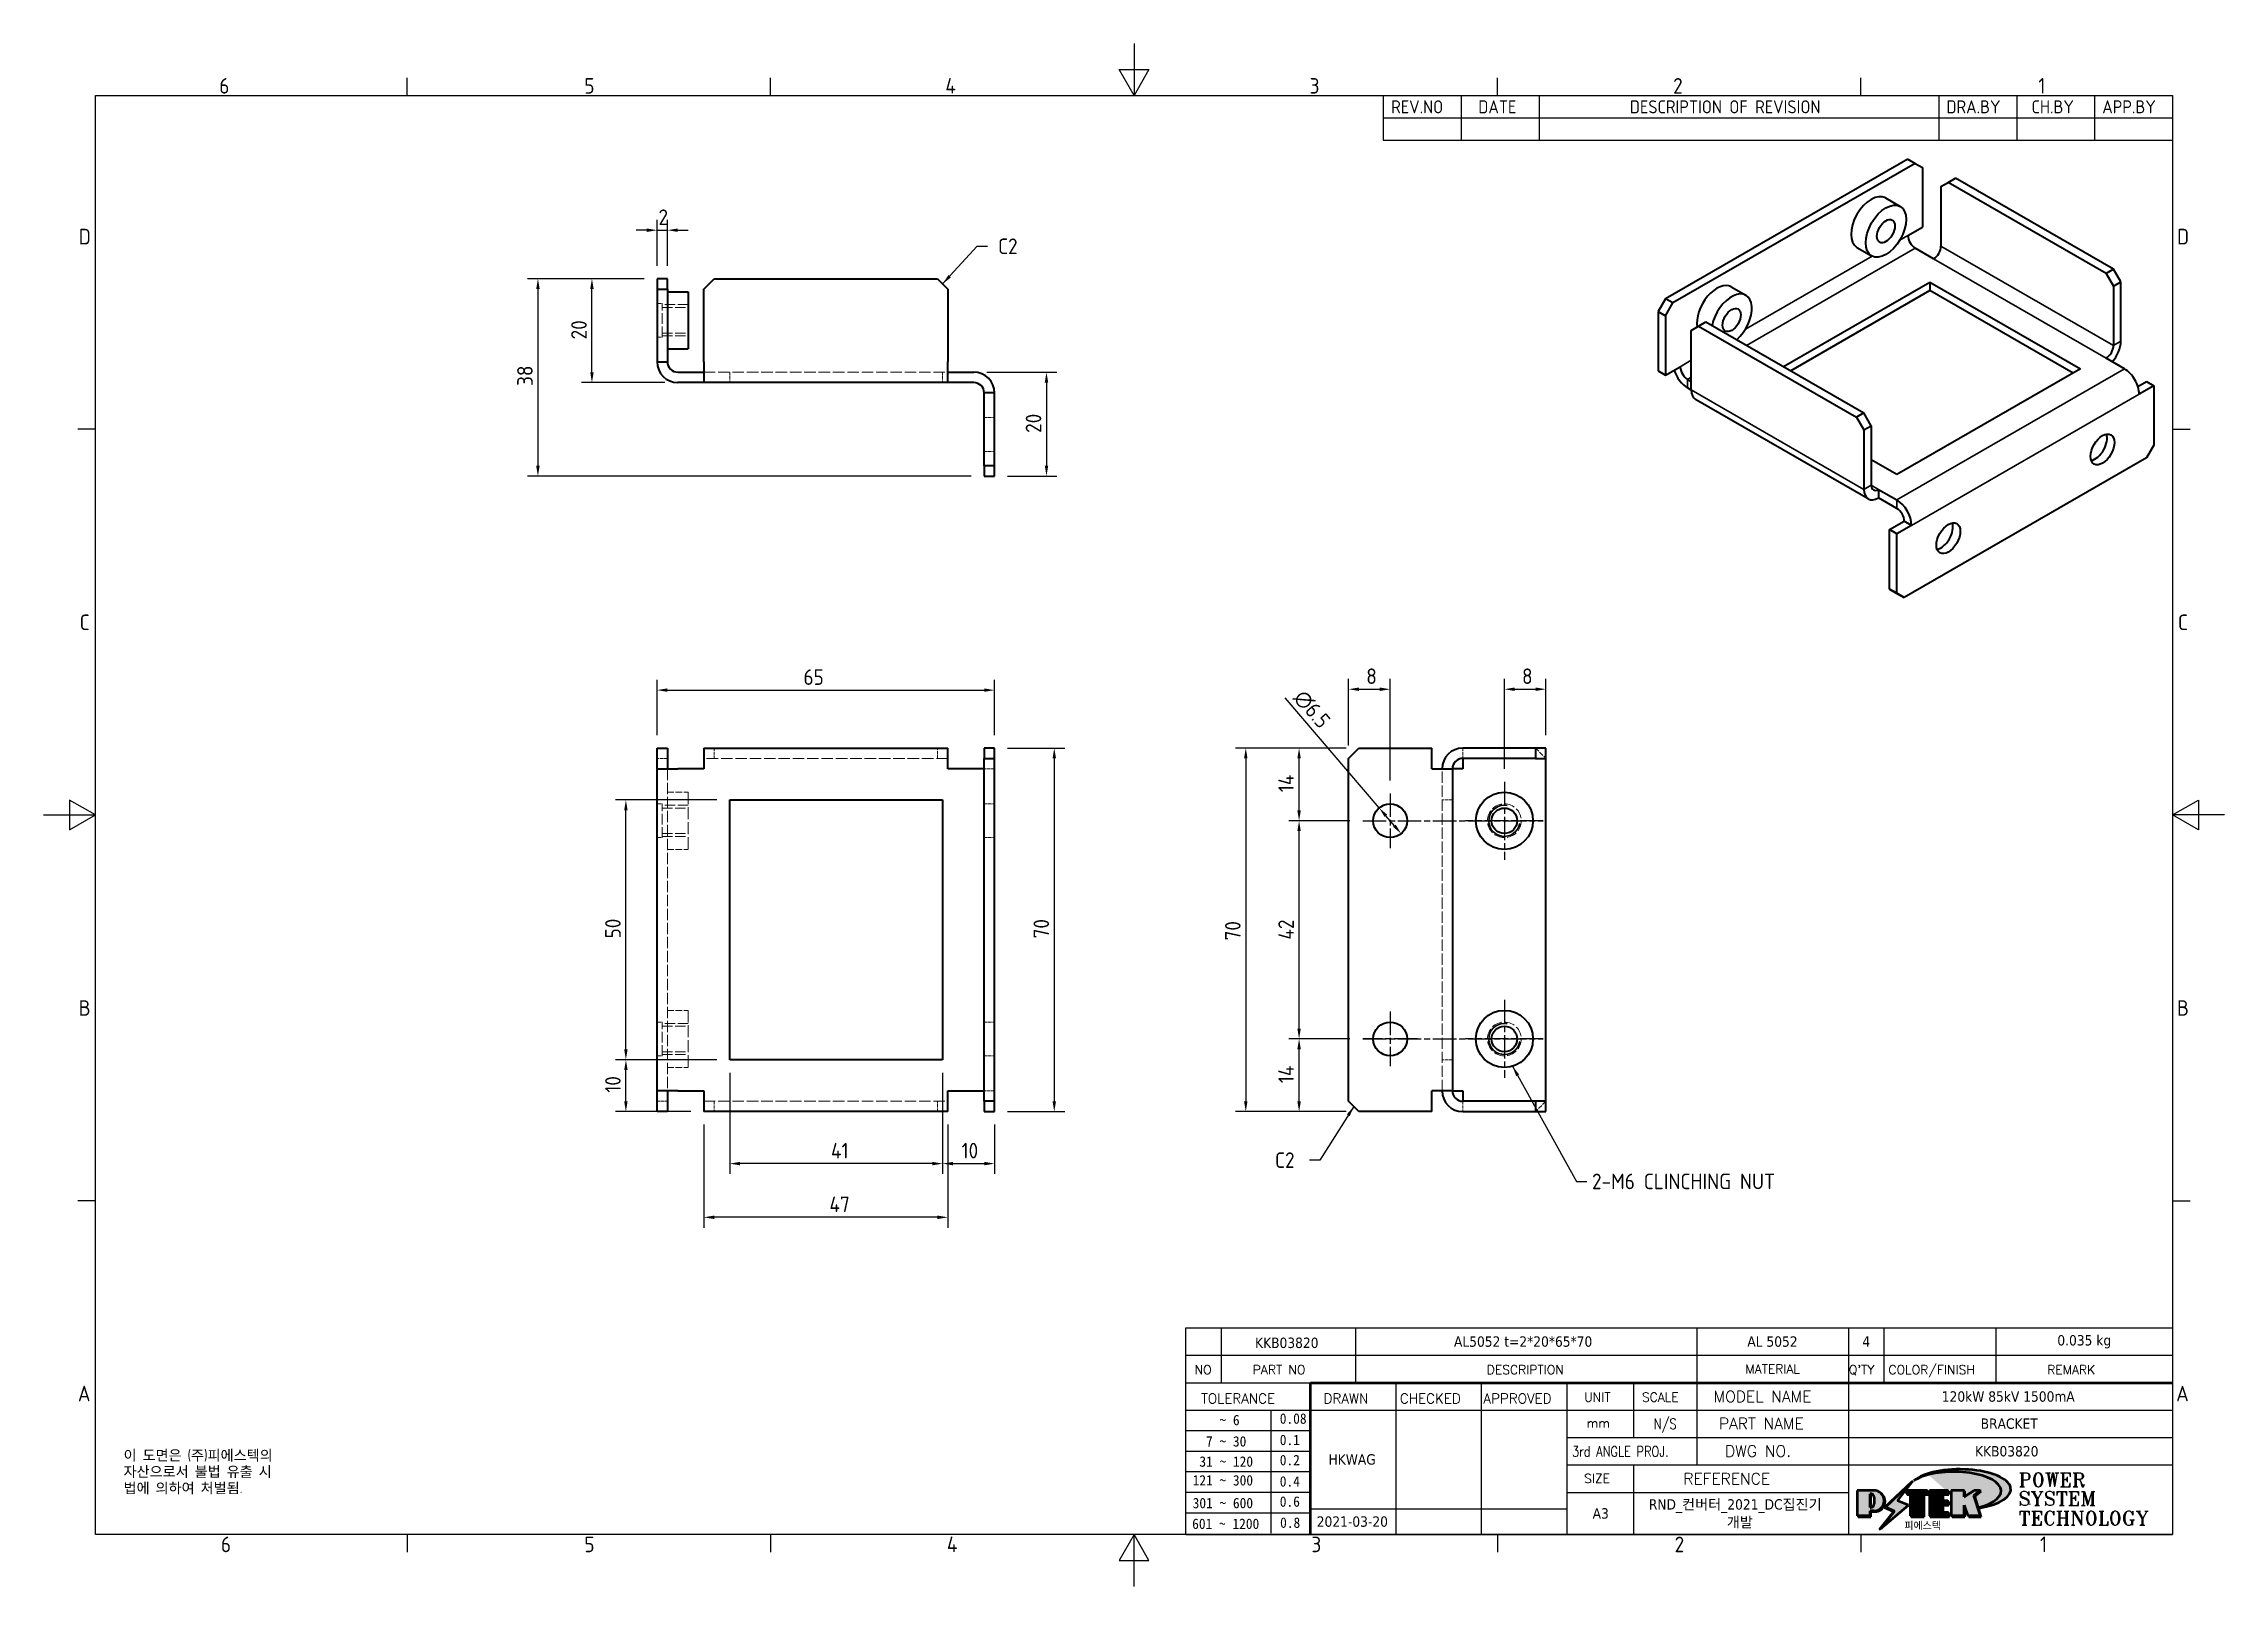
# Model space of a CAD drawing. Header units: millimetres. Extents: x 0 to 420, y 0 to 297.
import ezdxf
from ezdxf.enums import TextEntityAlignment as Align

# ---------------------------------------------------------------- set-up
doc = ezdxf.new("R2010")
doc.units = ezdxf.units.MM
doc.linetypes.add('CHAIN', pattern=[0.35429999999999995, 0.2362, -0.0295, 0.0591, -0.0295])
doc.linetypes.add('DASHED', pattern=[0.2067, 0.1654, -0.0413])
doc.layers.get('0').update_dxf_attribs({"color": 3, "lineweight": 25})
for name, color, linetype, lineweight in [('가려진 것(ISO)', 2, 'DASHED', 18), ('가시적인 것(ISO)', 3, 'Continuous', 40), ('가시적인 좁은 것(ISO)', 3, 'Continuous', 35), ('경계(ISO)', 7, 'Continuous', 25), ('기호(ISO)', 5, 'Continuous', 25), ('제목(ISO)', 5, 'Continuous', 50), ('중심 표식(ISO)', 1, 'Continuous', 25), ('중심선(ISO)', 1, 'Continuous', 25), ('치수(ISO)', 2, 'Continuous', 25), ('해치(ISO)', 7, 'Continuous', 18)]:
    doc.layers.add(name, color=color, linetype=linetype, lineweight=lineweight)
doc.styles.add('HAN_291', font='')
doc.styles.add('HAN_370', font='', dxfattribs={"width": 2})
doc.styles.add('ISO Proportiona M2B', font='isocp.shx')
doc.styles.add('RC_284', font='ROMANC.shx')
doc.styles.add('RC_287', font='ROMANC.shx')
doc.styles.add('RC_292', font='ROMANC.shx')
doc.styles.add('ROMANT_294', font='romant.shx')
doc.styles.add('문자 텍스트_M2B', font='isocp.shx')
doc.styles.add('문자 텍스트_PSTEK_POSCO', font='isocp.shx')
doc.styles.add('치수 텍스트_PSTEK_POSCO', font='isocp.shx')
doc.styles.add('텍스트 스타일198', font='tahoma.ttf')
doc.styles.add('텍스트 스타일333', font='ROMANC.shx', dxfattribs={"width": 0.800000011920929})
doc.styles.get('HAN_291').set_extended_font_data('GulimChe')
doc.styles.get('HAN_370').set_extended_font_data('GulimChe')
doc.dimstyles.new('치수_PSTEK_POSCO', dxfattribs={"dimtxt": 3, "dimasz": 2, "dimexe": 2, "dimexo": 2.5, "dimgap": 1, "dimtad": 1, "dimrnd": 1e-08, "dimdsep": 46, "dimtxsty": '치수 텍스트_PSTEK_POSCO', "dimcen": 0.09, "dimdle": 10, "dimclrd": 7, "dimclre": 7, "dimclrt": 2, "dimadec": 1, "dimazin": 2, "dimtfac": 1, "dimtmove": 0, "dimatfit": 3, "dimfxl": 0, "dimtolj": 1, "dimlwd": -1, "dimlwe": -1, "dimarcsym": 0})
doc.dimstyles.new('치수_PSTEK_POSCO$7', dxfattribs={"dimtxt": 3, "dimasz": 2, "dimexe": 2, "dimexo": 2.5, "dimgap": 1, "dimtad": 1, "dimrnd": 1e-08, "dimdsep": 46, "dimtxsty": '치수 텍스트_PSTEK_POSCO', "dimcen": 0.09, "dimdle": 10, "dimclrd": 7, "dimclre": 7, "dimclrt": 2, "dimadec": 1, "dimazin": 2, "dimtfac": 1, "dimtmove": 0, "dimatfit": 3, "dimfxl": 0, "dimtolj": 1, "dimlwd": -1, "dimlwe": -1, "dimarcsym": 0})

msp = doc.modelspace()

# ---------------------------------------------------------------- texts
at = {"layer": '기호(ISO)', "color": 2, "char_height": 3.00000011920929, "attachment_point": 4, "style": '치수 텍스트_PSTEK_POSCO'}
for insert in [(183.8126256683332, 257.9913834146649), (237.152181442078, 82.05630960550288)]:
    msp.add_mtext('{C2}', dxfattribs=dict(at, insert=insert))
at = {"layer": '기호(ISO)', "color": 2, "insert": (298.2089711172142, 77.96050465790455), "char_height": 3.00000011920929, "width": 40.34446239471436, "attachment_point": 4, "style": '치수 텍스트_PSTEK_POSCO'}
msp.add_mtext('{\\fISOCP|b0|i0;\\H3.0000;2-M6 CLINCHING NUT}', dxfattribs=at)
at = {"layer": '기호(ISO)', "color": 7, "insert": (15.39462540488438, 26.22827243992431), "char_height": 2.000000029802322, "width": 51.24013826054251, "attachment_point": 1, "line_spacing_factor": 0.9442214369773865, "style": '문자 텍스트_PSTEK_POSCO'}
msp.add_mtext('{이 도면은 (주)피에스텍의\\P자산으로서 불법 유출 시 \\P법에 의하여 처벌됨.}', dxfattribs=at)

# ---------------------------------------------------------------- blocks, each defined once
blk = doc.blocks.new('경계 Default Border')
at = {"layer": '경계(ISO)'}
for p, q in [((70, 287.0000076293945), (70, 290.4000091552734)), ((140, 287.0000076293945), (140, 290.4000091552734)), ((280, 287.0000076293945), (280, 290.4000091552734)), ((350, 287.0000076293945), (350, 290.4000091552734)), ((10, 222.7499961853027), (6.599999666213989, 222.7499961853027)), ((410, 222.7499961853027), (413.4000015258789, 222.7499961853027)), ((10, 74.25000190734863), (6.599999666213989, 74.25000190734863)), ((410, 74.25000190734863), (413.4000015258789, 74.25000190734863)), ((70, 10), (70, 6.599999666213989)), ((140, 10), (140, 6.599999666213989)), ((280, 10), (280, 6.599999666213989)), ((350, 10), (350, 6.599999666213989))]:
    blk.add_line(p, q, dxfattribs=at)
at = {"layer": '경계(ISO)', "flags": 128}
for points in [[(210, 297.0000076293945), (210, 287.0000076293945), (207.1132469177246, 292.0000076293945), (212.8867530822754, 292.0000076293945), (210, 287.0000076293945)], [(10, 10), (10, 287.0000076293945), (410, 287.0000076293945), (410, 10), (10, 10)], [(0, 148.5000038146973), (10, 148.5000038146973), (5, 151.3867473602295), (5, 145.6132507324219), (10, 148.5000038146973)], [(420, 148.5000038146973), (410, 148.5000038146973), (415, 151.3867473602295), (415, 145.6132507324219), (410, 148.5000038146973)], [(210, 0), (210, 10), (207.1132469177246, 5), (212.8867530822754, 5), (210, 10)]]:
    blk.add_lwpolyline(points, dxfattribs=at)
at = {"layer": '경계(ISO)', "color": 2, "char_height": 3.00000011920929, "attachment_point": 7, "style": '문자 텍스트_M2B'}
for s, insert in [('6', (33.83253864943981, 287.3713945155963)), ('5', (104.1445394605597, 287.3713945155963)), ('4', (173.6662693321705, 287.4)), ('3', (243.8325386494398, 287.3713945155963)), ('2', (313.8325386494398, 287.3713945155963)), ('1', (384.1668652743101, 287.4)), ('D', (6.766269272565841, 258.3463944559917)), ('D', (410.878270202895, 258.3463944559917)), ('C', (6.932538589835167, 184.0963944559917)), ('C', (411.0445395201643, 184.0963944559917)), ('B', (6.766269272565841, 109.8463944559917)), ('B', (410.878270202895, 109.8463944559917)), ('A', (6.59999988079071, 35.61784856929444)), ('A', (410.7144008173592, 35.61784856929444)), ('6', (34.14453946055966, 6.57139439638704)), ('5', (104.1445394605597, 6.57139439638704)), ('4', (173.9734701308116, 6.59999988079071)), ('3', (244.1685395229535, 6.57139439638704)), ('2', (314.127739416884, 6.57139439638704)), ('1', (384.4860661041481, 6.59999988079071))]:
    blk.add_mtext(s, dxfattribs=dict(at, insert=insert))
blk = doc.blocks.new('제목 블록 PSTEK')
for color, points in [(252, [(317.2195697678507, 17.0593801673321), (322.0326348870767, 21.62682475217465), (322.2781991042243, 21.94392121864296), (317.0471853425802, 16.97985676345368), (318.7512090904202, 16.1899260703855), (316.0018030350395, 12.71868385740789), (316.3356552234328, 13.00206718743325), (318.9235935156908, 16.2694494742633)]), (5, [(321.6183518841322, 17.4193704504104), (319.5281351041078, 18.24969419629727), (322.4505835294948, 22.02344462252142), (317.2195697678507, 17.0593801673321), (318.9235935156908, 16.2694494742633), (316.1741874603099, 12.79820726128571)]), (1, [(324.4839107253602, 19.60711530335299), (325.2419748254881, 19.60711530335299), (325.2419748254881, 20.25857663940324), (321.2266040451076, 20.25857663940324), (321.2266040451076, 19.60711530335299), (321.9846681452406, 19.60711530335299), (321.9846681452406, 15.3430047401139), (324.4839107253602, 15.3430047401139)]), (252, [(321.9846681452406, 19.60711530335299), (321.4042753185749, 19.60711530335299), (321.4042753185749, 19.45905590879572), (321.9846681452406, 19.45905590879572)]), (252, [(324.6615819988275, 19.45905590879572), (325.4196460989604, 19.45905590879572), (325.4196460989604, 20.11051724484596), (325.2419748254881, 20.11051724484596), (325.2419748254881, 19.60711530335299), (324.4839107253602, 19.60711530335299), (324.4839107253602, 15.3430047401139), (322.1623394187076, 15.3430047401139), (322.1623394187076, 15.19494534555726), (324.6615819988275, 15.19494534555726)]), (1, [(329.2277337269622, 20.25857663940324), (325.65654113025, 20.25857663940324), (325.65654113025, 15.3430047401139), (329.3580259941756, 15.3430047401139), (329.3580259941756, 15.9944660761648), (328.1137701654877, 15.9944660761648), (328.1137701654877, 17.56360607323003), (329.2277337269622, 17.56360607323003), (329.2277337269622, 18.25543873810179), (328.1137701654877, 18.25543873810179), (328.1137701654877, 19.60711530335299), (329.2277337269622, 19.60711530335299)]), (252, [(328.2914414389548, 19.45905590879572), (329.4054050004294, 19.45905590879572), (329.4054050004294, 20.11051724484596), (329.2277337269622, 20.11051724484596), (329.2277337269622, 19.60711530335299), (328.1137701654877, 19.60711530335299), (328.1137701654877, 18.25543873810179), (328.2914414389548, 18.25543873810179)]), (252, [(328.2914414389548, 17.41554667867274), (329.4054050004294, 17.41554667867274), (329.4054050004294, 18.10737934354514), (329.2277337269622, 18.10737934354514), (329.2277337269622, 17.56360607323003), (328.1137701654877, 17.56360607323003), (328.1137701654877, 15.9944660761648), (328.2914414389548, 15.9944660761648)]), (1, [(332.3312149849806, 20.25857663940324), (329.8592894925411, 20.25857663940324), (329.8592894925411, 15.3430047401139), (332.3312149849806, 15.3430047401139), (332.3312149849806, 17.4318630164523), (333.0701931098801, 15.3430047401139), (335.4855464857051, 15.3430047401139), (334.2514536401189, 19.30614745124769), (335.4379594596742, 20.25857663940324), (334.3071782107978, 20.25857663940324), (332.3312149849806, 18.99741471888304)]), (252, [(332.5088862584528, 16.92964231796647), (332.3312149849806, 17.43186301645164), (332.3312149849806, 15.3430047401139), (330.0369607660135, 15.3430047401139), (330.0369607660135, 15.19494534555726), (332.5088862584528, 15.19494534555726)]), (252, [(332.5088862584528, 20.1105172448466), (332.3312149849806, 20.1105172448466), (332.3312149849806, 18.99741471888368), (332.5088862584528, 19.11081371413894)]), (252, [(335.6156307331414, 20.11051724484596), (335.2535118015555, 20.11051724484596), (334.2514536401189, 19.30614745124769), (335.4855464857051, 15.3430047401139), (333.1954852176545, 15.3430047401139), (333.2478643833523, 15.19494534555726), (335.6632177591723, 15.19494534555726), (334.4291249135862, 19.15808805669106)]), (252, [(329.5356972676428, 15.8464066816075), (329.3580259941756, 15.8464066816075), (329.3580259941756, 15.3430047401139), (325.8342124037171, 15.3430047401139), (325.8342124037171, 15.19494534555726), (329.5356972676428, 15.19494534555726)])]:
    blk.add_hatch(color=color).paths.add_polyline_path(points)
h = blk.add_hatch(color=1)
edge = h.paths.add_edge_path(flags=0)
edge.add_line((314.2242174273352, 19.60711530335299), (314.2242174273352, 17.00126995915134))
edge.add_line((314.2242174273352, 17.00126995915134), (314.3485873187598, 17.00126995915134))
edge.add_arc((314.3485873187598, 17.6527312952023), 0.6514613360509371, 270, 360)
edge.add_line((315.0000486548106, 17.6527312952023), (315.0000486548106, 18.95565396730211))
edge.add_arc((314.3485873187598, 18.95565396730212), 0.6514613360508712, 0, 90)
edge.add_line((314.3485873187598, 19.60711530335299), (314.2242174273352, 19.60711530335299))
edge = h.paths.add_edge_path()
edge.add_arc((314.9847713324306, 18.28938669179658), 1.969189947606664, 269.9999999999959, 450)
edge.add_line((314.9847713324306, 20.25857663940318), (311.7664314776902, 20.25857663940324))
edge.add_line((311.7664314776902, 20.25857663940324), (311.7664314776902, 15.3430047401139))
edge.add_line((311.7664314776902, 15.3430047401139), (314.2242174273352, 15.3430047401139))
edge.add_line((314.2242174273352, 15.3430047401139), (314.2242174273352, 16.32019674418991))
edge.add_line((314.2242174273352, 16.32019674418991), (314.9847713324307, 16.32019674418991))
h = blk.add_hatch(color=252)
edge = h.paths.add_edge_path()
edge.add_arc((314.9847713324309, 18.28938669179657), 1.969189947606666, 270, 406.8278729790604)
edge.add_arc((315.1624426058984, 18.1413272972396), 1.969189947606962, -90, 53.560984836317004, ccw=False)
edge.add_line((315.1624426058984, 16.17213734963263), (314.4018887008024, 16.17213734963263))
edge.add_line((314.4018887008024, 16.17213734963263), (314.4018887008024, 15.19494534555726))
edge.add_line((314.4018887008024, 15.19494534555726), (311.9441027511573, 15.19494534555726))
edge.add_line((311.9441027511573, 15.19494534555726), (311.9441027511573, 15.3430047401139))
edge.add_line((311.9441027511573, 15.3430047401139), (314.2242174273352, 15.3430047401139))
edge.add_line((314.2242174273352, 15.3430047401139), (314.2242174273352, 16.32019674418991))
edge.add_line((314.2242174273352, 16.32019674418991), (314.9847713324309, 16.32019674418991))
h = blk.add_hatch(color=252)
edge = h.paths.add_edge_path()
edge.add_line((314.4018887008024, 19.45905590879572), (314.5262585922315, 19.45905590879572))
edge.add_arc((314.5262585922314, 18.80759457274939), 0.6514613360463194, 60.4189348879147, 90.00000000000318, ccw=False)
edge.add_arc((314.3485873187602, 18.95565396730057), 0.6514613360524251, 39.96992292766206, 90.00000000009999)
edge.add_line((314.3485873187591, 19.60711530335307), (314.2242174273352, 19.60711530335298))
edge.add_line((314.2242174273352, 19.60711530335299), (314.2242174273352, 17.00126995915134))
edge.add_line((314.2242174273352, 17.00126995915134), (314.3485873187591, 17.00126995915134))
edge.add_arc((314.3485873187568, 17.652731295233), 0.6514613360816299, 270.0000000002, 274.6930825552478)
edge.add_line((314.4018887008024, 17.0034541317032), (314.4018887008024, 19.45905590879572))
at = {"layer": '해치(ISO)', "true_color": 0x27d1fc}
h = blk.add_hatch(color=140, dxfattribs=at)
edge = h.paths.add_edge_path()
edge.add_ellipse((330.3660919371412, 20.15576403068321), major_axis=(9.100907360794343, 0), ratio=0.4069904968023172, start_angle=301.3098473703837, end_angle=507.7436900681698)
edge.add_ellipse((331.5340919371412, 20.4634168429492), major_axis=(-9.82350664112931, 0), ratio=0.3942600559756514, start_angle=111.51207141178469, end_angle=334.47025347086895, ccw=False)
edge.add_line((335.1363447531188, 16.8601935978785), (335.0955236905705, 16.99119398620872))
at = {"color": 180}
for p, q in [((182.475792979055, 11.79100474011392), (182.4757929790549, 51.56524660363496)), ((182.4757929790549, 51.56524660363496), (372.4757929537551, 51.56524660363496)), ((189.2651435055721, 51.56524660363496), (189.2651435055722, 41.00524660363494)), ((215.2152739891528, 41.00524660363494), (215.2152739891528, 51.56524660363496)), ((280.8758854511282, 51.56524660363496), (280.8758854511282, 41.00524660363494)), ((310.0881549537552, 51.56524660363496), (310.0881549537553, 41.00524660363494)), ((316.9044520275131, 51.56524660363496), (316.9044520275127, 41.00524660363494)), ((338.4566026226726, 51.56524660363496), (338.4566026226727, 41.00524660363494)), ((372.4757929537551, 51.56524660363496), (372.4757929537551, 11.79100474011389)), ((182.475792979055, 46.2852466036349), (372.4757929537551, 46.28524660363492)), ((182.475792979055, 41.00524660363493), (206.451475290024, 41.00524660363493)), ((222.9401812389276, 11.79100474011392), (222.9401812389276, 41.00524660363494)), ((239.4288871878316, 11.79100474011392), (239.4288871878316, 41.00524660363494)), ((255.9175931367356, 11.79100474011392), (255.9175931367356, 41.00524660363494)), ((268.6918866058747, 41.00524660363494), (268.6918866058747, 30.44524660363498)), ((280.8758854511282, 41.00524660363494), (280.8758854511282, 25.16524660363502)), ((310.088154953755, 41.00524660363494), (310.088154953755, 11.79100474011392)), ((182.475792979055, 35.72524660363497), (206.451475290024, 35.72524660363497)), ((198.8621818849491, 12.02524660363491), (198.8621818849491, 35.72524660363497)), ((206.451475290024, 35.72524660363497), (372.4757929537551, 35.72524660363497)), ((182.475792979055, 31.77524660363492), (206.451475290024, 31.77524660363492)), ((255.917593136736, 30.44524660363498), (372.4757929537552, 30.44524660363501)), ((182.475792979055, 27.82524660363487), (206.451475290024, 27.82524660363487)), ((182.475792979055, 23.87524660363505), (206.451475290024, 23.87524660363505)), ((255.9175931367359, 25.16524660363502), (372.4757929537552, 25.165246603635)), ((268.6918866058744, 25.16524660363502), (268.6918866058744, 11.79100474011392)), ((182.475792979055, 19.92524660363478), (206.451475290024, 19.92524660363478)), ((255.9175931367359, 19.88524660363481), (310.0881549537553, 19.88524660363481)), ((182.475792979055, 15.97524660363496), (206.451475290024, 15.97524660363496)), ((206.451475290024, 16.74100474011396), (255.9175931367359, 16.74100474011396)), ((182.475792979055, 11.79100474011392), (372.4757929537551, 11.79100474011389))]:
    blk.add_line(p, q, dxfattribs=at)
at = {"color": 7, "lineweight": 50}
for p, q in [((206.4514752900237, 11.79100474011392), (206.4514752900237, 41.00524660363494)), ((206.451475290024, 41.00524660363494), (372.4757929537551, 41.00524660363496))]:
    blk.add_line(p, q, dxfattribs=at)
at = {"color": 7}
for p, q in [((322.2781991042243, 21.94392121864296), (317.0471853425802, 16.97985676345368)), ((322.4505835294948, 22.02344462252142), (317.2195697678507, 17.0593801673321)), ((317.2195697678507, 17.0593801673321), (322.0326348870767, 21.62682475217465)), ((319.5281351041078, 18.24969419629727), (322.4505835294948, 22.02344462252142)), ((322.0326348870767, 21.62682475217465), (322.2781991042243, 21.94392121864296)), ((311.7664314776902, 20.25900474011391), (311.7664314776902, 15.34300474011391)), ((314.9847713324309, 20.25857663940324), (311.7664314776902, 20.25857663940324)), ((314.9847713324309, 20.25857663940324), (311.7664314776902, 20.25857663940324)), ((311.7664314776902, 20.25857663940324), (311.7664314776902, 15.3430047401139)), ((314.2242174273352, 17.00126995915134), (314.2242174273352, 19.60711530335299)), ((314.2242174273352, 19.60711530335299), (314.3485873187591, 19.60711530335299)), ((314.3485873187591, 19.60711530335299), (314.2242174273352, 19.60711530335299)), ((314.2242174273352, 19.60711530335299), (314.2242174273352, 17.00126995915134)), ((314.2242174273352, 17.00126995915134), (314.2242174273352, 19.60711530335299)), ((314.2242174273352, 19.60711530335299), (314.3485873187591, 19.60711530335299)), ((314.3485873187591, 17.00126995915134), (314.2242174273352, 17.00126995915134)), ((314.2242174273352, 17.00126995915134), (314.3485873187591, 17.00126995915134)), ((314.3485873187591, 17.00126995915134), (314.2242174273352, 17.00126995915134)), ((314.4018887008024, 19.45905590879572), (314.5262585922314, 19.45905590879572)), ((314.4018887008024, 17.0034541317032), (314.4018887008024, 19.45905590879572)), ((315.0000486548106, 18.95565396730275), (315.0000486548106, 17.65273129520161)), ((315.0000486548106, 18.95565396730275), (315.0000486548106, 17.65273129520161)), ((316.1741874603099, 12.79820726128571), (321.6183518841322, 17.4193704504104)), ((317.0471853425802, 16.97985676345368), (318.7512090904202, 16.1899260703855)), ((318.9235935156908, 16.2694494742633), (317.2195697678507, 17.0593801673321)), ((317.2195697678507, 17.0593801673321), (318.9235935156908, 16.2694494742633)), ((321.6183518841322, 17.4193704504104), (319.5281351041078, 18.24969419629727)), ((325.2419748254881, 20.25857663940324), (321.2266040451076, 20.25857663940324)), ((321.2266040451076, 20.25857663940324), (321.2266040451076, 19.60711530335299)), ((325.2419748254881, 20.25857663940324), (321.2266040451076, 20.25857663940324)), ((321.2266040451076, 20.25857663940324), (321.2266040451076, 19.60711530335299)), ((321.2266040451076, 19.60711530335299), (321.9846681452406, 19.60711530335299)), ((321.2266040451076, 19.60711530335299), (321.9846681452406, 19.60711530335299)), ((321.4042753185749, 19.60711530335299), (321.4042753185749, 19.45905590879572)), ((321.9846681452406, 19.60711530335299), (321.4042753185749, 19.60711530335299)), ((321.4042753185749, 19.45905590879572), (321.9846681452406, 19.45905590879572)), ((321.9846681452406, 19.60711530335299), (321.9846681452406, 15.3430047401139)), ((321.9846681452406, 19.45905590879572), (321.9846681452406, 19.60711530335299)), ((321.9846681452406, 19.60711530335299), (321.9846681452406, 15.3430047401139)), ((324.4839107253602, 19.60711530335299), (325.2419748254881, 19.60711530335299)), ((324.4839107253602, 15.3430047401139), (324.4839107253602, 19.60711530335299)), ((325.2419748254881, 19.60711530335299), (324.4839107253602, 19.60711530335299)), ((324.4839107253602, 19.60711530335299), (324.4839107253602, 15.3430047401139)), ((324.4839107253602, 19.60711530335299), (325.2419748254881, 19.60711530335299)), ((324.4839107253602, 15.3430047401139), (324.4839107253602, 19.60711530335299)), ((324.6615819988275, 19.45905590879572), (325.4196460989604, 19.45905590879572)), ((324.6615819988275, 15.19494534555726), (324.6615819988275, 19.45905590879572)), ((325.2419748254881, 19.60711530335299), (325.2419748254881, 20.25857663940324)), ((325.2419748254881, 19.60711530335299), (325.2419748254881, 20.25857663940324)), ((325.4196460989604, 20.11051724484596), (325.2419748254881, 20.11051724484596)), ((325.2419748254881, 20.11051724484596), (325.2419748254881, 19.60711530335299)), ((325.4196460989604, 19.45905590879572), (325.4196460989604, 20.11051724484596)), ((329.2277337269622, 20.25857663940324), (325.65654113025, 20.25857663940324)), ((325.65654113025, 20.25857663940324), (325.65654113025, 15.3430047401139)), ((325.65654113025, 20.25857663940324), (325.65654113025, 15.3430047401139)), ((329.2277337269622, 20.25857663940324), (325.65654113025, 20.25857663940324)), ((328.1137701654877, 18.25543873810179), (328.1137701654877, 19.60711530335299)), ((328.1137701654877, 19.60711530335299), (329.2277337269622, 19.60711530335299)), ((329.2277337269622, 19.60711530335299), (328.1137701654877, 19.60711530335299)), ((328.1137701654877, 19.60711530335299), (328.1137701654877, 18.25543873810179)), ((328.1137701654877, 18.25543873810179), (328.1137701654877, 19.60711530335299)), ((328.1137701654877, 19.60711530335299), (329.2277337269622, 19.60711530335299)), ((329.2277337269622, 18.25543873810179), (328.1137701654877, 18.25543873810179)), ((328.1137701654877, 18.25543873810179), (328.2914414389548, 18.25543873810179)), ((329.2277337269622, 18.25543873810179), (328.1137701654877, 18.25543873810179)), ((328.1137701654877, 17.56360607323003), (329.2277337269622, 17.56360607323003)), ((328.1137701654877, 15.9944660761648), (328.1137701654877, 17.56360607323003)), ((329.2277337269622, 17.56360607323003), (328.1137701654877, 17.56360607323003)), ((328.1137701654877, 17.56360607323003), (328.1137701654877, 15.9944660761648)), ((328.1137701654877, 17.56360607323003), (329.2277337269622, 17.56360607323003)), ((328.1137701654877, 15.9944660761648), (328.1137701654877, 17.56360607323003)), ((328.2914414389548, 18.25543873810179), (328.2914414389548, 19.45905590879572)), ((328.2914414389548, 19.45905590879572), (329.4054050004294, 19.45905590879572)), ((328.2914414389548, 15.9944660761648), (328.2914414389548, 17.41554667867274)), ((328.2914414389548, 17.41554667867274), (329.4054050004294, 17.41554667867274)), ((329.2277337269622, 19.60711530335299), (329.2277337269622, 20.25857663940324)), ((329.2277337269622, 19.60711530335299), (329.2277337269622, 20.25857663940324)), ((329.4054050004294, 20.11051724484596), (329.2277337269622, 20.11051724484596)), ((329.2277337269622, 20.11051724484596), (329.2277337269622, 19.60711530335299)), ((329.2277337269622, 17.56360607323003), (329.2277337269622, 18.25543873810179)), ((329.2277337269622, 17.56360607323003), (329.2277337269622, 18.25543873810179)), ((329.4054050004294, 18.10737934354514), (329.2277337269622, 18.10737934354514)), ((329.2277337269622, 18.10737934354514), (329.2277337269622, 17.56360607323003)), ((329.4054050004294, 19.45905590879572), (329.4054050004294, 20.11051724484596)), ((329.4054050004294, 17.41554667867274), (329.4054050004294, 18.10737934354514)), ((332.3312149849806, 20.25857663940324), (329.8592894925411, 20.25857663940324)), ((329.8592894925411, 20.25857663940324), (329.8592894925411, 15.3430047401139)), ((329.8592894925411, 20.25857663940324), (329.8592894925411, 15.3430047401139)), ((332.3312149849806, 20.25857663940324), (329.8592894925411, 20.25857663940324)), ((334.3071782107978, 20.25857663940324), (332.3312149849806, 18.99741471888304)), ((332.3312149849806, 18.99741471888304), (332.3312149849806, 20.25857663940324)), ((334.3071782107978, 20.25857663940324), (332.3312149849806, 18.99741471888304)), ((332.3312149849806, 18.99741471888304), (332.3312149849806, 20.25857663940324)), ((332.5088862584528, 20.1105172448466), (332.3312149849806, 20.1105172448466)), ((332.3312149849806, 20.1105172448466), (332.3312149849806, 18.99741471888368)), ((332.3312149849806, 18.99741471888368), (332.5088862584528, 19.11081371413894)), ((332.3312149849806, 17.4318630164523), (333.0701931098801, 15.3430047401139)), ((332.3312149849806, 15.3430047401139), (332.3312149849806, 17.4318630164523)), ((332.5088862584528, 16.92964231796647), (332.3312149849806, 17.43186301645164)), ((332.3312149849806, 17.43186301645164), (332.3312149849806, 15.3430047401139)), ((332.3312149849806, 17.4318630164523), (333.0701931098801, 15.3430047401139)), ((332.3312149849806, 15.3430047401139), (332.3312149849806, 17.4318630164523)), ((332.5088862584528, 19.11081371413894), (332.5088862584528, 20.1105172448466)), ((332.5088862584528, 15.19494534555726), (332.5088862584528, 16.92964231796647)), ((334.2514536401189, 19.30614745124769), (335.4379594596742, 20.25857663940324)), ((334.2514536401189, 19.30614745124769), (335.4379594596742, 20.25857663940324)), ((335.2535118015555, 20.11051724484596), (334.2514536401189, 19.30614745124769)), ((335.4855464857051, 15.3430047401139), (334.2514536401189, 19.30614745124769)), ((334.2514536401189, 19.30614745124769), (335.4855464857051, 15.3430047401139)), ((335.4855464857051, 15.3430047401139), (334.2514536401189, 19.30614745124769)), ((335.4379594596742, 20.25857663940324), (334.3071782107978, 20.25857663940324)), ((335.4379594596742, 20.25857663940324), (334.3071782107978, 20.25857663940324)), ((334.4291249135862, 19.15808805669104), (335.6156307331414, 20.11051724484596)), ((335.6632177591723, 15.19494534555726), (334.4291249135862, 19.15808805669104)), ((335.6156307331414, 20.11051724484596), (335.2535118015555, 20.11051724484596)), ((345.0447381189468, 17.50375595811051), (344.9867755289346, 17.689895936919)), ((311.7664314776902, 15.3430047401139), (314.2242174273352, 15.3430047401139)), ((311.7664314776902, 15.3430047401139), (314.2242174273352, 15.3430047401139)), ((314.2242174273352, 15.3430047401139), (311.9441027511573, 15.3430047401139)), ((311.9441027511573, 15.3430047401139), (311.9441027511573, 15.19494534555726)), ((311.9441027511573, 15.19494534555726), (314.4018887008024, 15.19494534555726)), ((314.2242174273352, 16.32019674418991), (314.9847713324309, 16.32019674418991)), ((314.2242174273352, 15.3430047401139), (314.2242174273352, 16.32019674418991)), ((314.9847713324309, 16.32019674418991), (314.2242174273352, 16.32019674418991)), ((314.2242174273352, 16.32019674418991), (314.2242174273352, 15.3430047401139)), ((314.2242174273352, 16.32019674418991), (314.9847713324309, 16.32019674418991)), ((314.2242174273352, 15.3430047401139), (314.2242174273352, 16.32019674418991)), ((314.4018887008024, 16.17213734963263), (315.162442605898, 16.17213734963263)), ((314.4018887008024, 15.19494534555726), (314.4018887008024, 16.17213734963263)), ((318.7512090904202, 16.1899260703855), (316.0018030350395, 12.71868385740789)), ((316.0018030350395, 12.71868385740789), (316.3356552234328, 13.00206718743325)), ((318.9235935156908, 16.2694494742633), (316.1741874603099, 12.79820726128571)), ((316.3356552234328, 13.00206718743325), (318.9235935156908, 16.2694494742633)), ((321.9846681452406, 15.3430047401139), (324.4839107253602, 15.3430047401139)), ((321.9846681452406, 15.3430047401139), (324.4839107253602, 15.3430047401139)), ((324.4839107253602, 15.3430047401139), (322.1623394187076, 15.3430047401139)), ((322.1623394187076, 15.3430047401139), (322.1623394187076, 15.19494534555726)), ((322.1623394187076, 15.19494534555726), (324.6615819988275, 15.19494534555726)), ((325.65654113025, 15.3430047401139), (329.3580259941756, 15.3430047401139)), ((325.65654113025, 15.3430047401139), (329.3580259941756, 15.3430047401139)), ((329.3580259941756, 15.3430047401139), (325.8342124037171, 15.3430047401139)), ((325.8342124037171, 15.3430047401139), (325.8342124037171, 15.19494534555726)), ((325.8342124037171, 15.19494534555726), (329.5356972676428, 15.19494534555726)), ((329.3580259941756, 15.9944660761648), (328.1137701654877, 15.9944660761648)), ((328.1137701654877, 15.9944660761648), (328.2914414389548, 15.9944660761648)), ((329.3580259941756, 15.9944660761648), (328.1137701654877, 15.9944660761648)), ((329.3580259941756, 15.3430047401139), (329.3580259941756, 15.9944660761648)), ((329.3580259941756, 15.3430047401139), (329.3580259941756, 15.9944660761648)), ((329.5356972676428, 15.8464066816075), (329.3580259941756, 15.8464066816075)), ((329.3580259941756, 15.8464066816075), (329.3580259941756, 15.3430047401139)), ((329.5356972676428, 15.19494534555726), (329.5356972676428, 15.8464066816075)), ((329.8592894925411, 15.3430047401139), (332.3312149849806, 15.3430047401139)), ((329.8592894925411, 15.3430047401139), (332.3312149849806, 15.3430047401139)), ((332.3312149849806, 15.3430047401139), (330.0369607660135, 15.3430047401139)), ((330.0369607660135, 15.3430047401139), (330.0369607660135, 15.19494534555726)), ((330.0369607660135, 15.19494534555726), (332.5088862584528, 15.19494534555726)), ((333.0701931098801, 15.3430047401139), (335.4855464857051, 15.3430047401139)), ((333.0701931098801, 15.3430047401139), (335.4855464857051, 15.3430047401139)), ((335.4855464857051, 15.3430047401139), (333.1954852176545, 15.3430047401139)), ((333.1954852176545, 15.3430047401139), (333.2478643833523, 15.19494534555726)), ((333.2478643833523, 15.19494534555726), (335.6632177591723, 15.19494534555726))]:
    blk.add_line(p, q, dxfattribs=at)
at = {"color": 5}
for p, q in [((322.4505835294948, 22.02344462252142), (317.2195697678507, 17.0593801673321)), ((319.5281351041078, 18.24969419629727), (322.4505835294948, 22.02344462252142)), ((316.1741874603099, 12.79820726128571), (321.6183518841322, 17.4193704504104)), ((317.2195697678507, 17.0593801673321), (318.9235935156908, 16.2694494742633)), ((321.6183518841322, 17.4193704504104), (319.5281351041078, 18.24969419629727)), ((318.9235935156908, 16.2694494742633), (316.1741874603099, 12.79820726128571))]:
    blk.add_line(p, q, dxfattribs=at)
at = {"color": 1}
for p, q in [((314.9847713324309, 20.25857663940324), (311.7664314776902, 20.25857663940324)), ((311.7664314776902, 20.25857663940324), (311.7664314776902, 15.3430047401139)), ((314.2242174273352, 17.00126995915134), (314.2242174273352, 19.60711530335299)), ((314.2242174273352, 19.60711530335299), (314.3485873187591, 19.60711530335299)), ((314.3485873187591, 17.00126995915134), (314.2242174273352, 17.00126995915134)), ((315.0000486548106, 18.95565396730275), (315.0000486548106, 17.65273129520161)), ((325.2419748254881, 20.25857663940324), (321.2266040451076, 20.25857663940324)), ((321.2266040451076, 20.25857663940324), (321.2266040451076, 19.60711530335299)), ((321.2266040451076, 19.60711530335299), (321.9846681452406, 19.60711530335299)), ((321.9846681452406, 19.60711530335299), (321.9846681452406, 15.3430047401139)), ((324.4839107253602, 19.60711530335299), (325.2419748254881, 19.60711530335299)), ((324.4839107253602, 15.3430047401139), (324.4839107253602, 19.60711530335299)), ((325.2419748254881, 19.60711530335299), (325.2419748254881, 20.25857663940324)), ((329.2277337269622, 20.25857663940324), (325.65654113025, 20.25857663940324)), ((325.65654113025, 20.25857663940324), (325.65654113025, 15.3430047401139)), ((328.1137701654877, 18.25543873810179), (328.1137701654877, 19.60711530335299)), ((328.1137701654877, 19.60711530335299), (329.2277337269622, 19.60711530335299)), ((329.2277337269622, 18.25543873810179), (328.1137701654877, 18.25543873810179)), ((328.1137701654877, 17.56360607323003), (329.2277337269622, 17.56360607323003)), ((328.1137701654877, 15.9944660761648), (328.1137701654877, 17.56360607323003)), ((329.2277337269622, 19.60711530335299), (329.2277337269622, 20.25857663940324)), ((329.2277337269622, 17.56360607323003), (329.2277337269622, 18.25543873810179)), ((332.3312149849806, 20.25857663940324), (329.8592894925411, 20.25857663940324)), ((329.8592894925411, 20.25857663940324), (329.8592894925411, 15.3430047401139)), ((334.3071782107978, 20.25857663940324), (332.3312149849806, 18.99741471888304)), ((332.3312149849806, 18.99741471888304), (332.3312149849806, 20.25857663940324)), ((332.3312149849806, 17.4318630164523), (333.0701931098801, 15.3430047401139)), ((332.3312149849806, 15.3430047401139), (332.3312149849806, 17.4318630164523)), ((334.2514536401189, 19.30614745124769), (335.4379594596742, 20.25857663940324)), ((335.4855464857051, 15.3430047401139), (334.2514536401189, 19.30614745124769)), ((335.4379594596742, 20.25857663940324), (334.3071782107978, 20.25857663940324)), ((311.7664314776902, 15.3430047401139), (314.2242174273352, 15.3430047401139)), ((314.2242174273352, 16.32019674418991), (314.9847713324309, 16.32019674418991)), ((314.2242174273352, 15.3430047401139), (314.2242174273352, 16.32019674418991)), ((321.9846681452406, 15.3430047401139), (324.4839107253602, 15.3430047401139)), ((325.65654113025, 15.3430047401139), (329.3580259941756, 15.3430047401139)), ((329.3580259941756, 15.9944660761648), (328.1137701654877, 15.9944660761648)), ((329.3580259941756, 15.3430047401139), (329.3580259941756, 15.9944660761648)), ((329.8592894925411, 15.3430047401139), (332.3312149849806, 15.3430047401139)), ((333.0701931098801, 15.3430047401139), (335.4855464857051, 15.3430047401139))]:
    blk.add_line(p, q, dxfattribs=at)
at = {"color": 7}
for centre, radius, start, end in [((314.3485873187598, 18.95565396730211), 0.6514613360508712, 0, 90), ((314.3485873187602, 18.95565396730057), 0.6514613360524251, 39.96992292766117, 90), ((314.3485873187598, 18.95565396730212), 0.6514613360508712, 0, 90), ((314.3485873187597, 17.65273129520228), 0.6514613360509381, 270, 0), ((314.3485873187598, 17.6527312952023), 0.6514613360509381, 270, 0), ((314.3485873187568, 17.652731295233), 0.6514613360816299, 270, 274.6930825552478), ((314.5262585922314, 18.80759457274939), 0.6514613360463193, 60.41893488791137, 90), ((314.9847713324309, 18.28938669179658), 1.969189947606665, 270, 90), ((314.9847713324309, 18.28938669179658), 1.969189947606665, 270, 90), ((314.9847713324307, 18.2893866917965), 1.969189947606594, 270, 46.82787297909833), ((315.1624426058984, 18.1413272972396), 1.969189947606961, 270, 53.56098483636067)]:
    blk.add_arc(centre, radius, start, end, dxfattribs=at)
at = {"color": 1}
for centre, radius, start, end in [((314.3485873187598, 18.95565396730211), 0.6514613360508712, 0, 90), ((314.3485873187598, 17.6527312952023), 0.6514613360509381, 270, 0), ((314.9847713324309, 18.28938669179657), 1.969189947606665, 270, 90)]:
    blk.add_arc(centre, radius, start, end, dxfattribs=at)
at = {"layer": '제목(ISO)', "lineweight": 18}
blk.add_line((182.475792979055, 35.72500474011393), (182.475792979055, 11.79100474011392), dxfattribs=at)
at = {"layer": '제목(ISO)'}
for p, q in [((322.2781991042243, 21.94392121864296), (317.0471853425802, 16.97985676345368)), ((322.4505835294948, 22.02344462252142), (317.2195697678507, 17.0593801673321)), ((317.2195697678507, 17.0593801673321), (322.0326348870767, 21.62682475217465)), ((319.5281351041078, 18.24969419629727), (322.4505835294948, 22.02344462252142)), ((322.0326348870767, 21.62682475217465), (322.2781991042243, 21.94392121864296)), ((314.9847713324306, 20.25857663940324), (311.7664314776902, 20.25857663940324)), ((311.7664314776902, 20.25857663940324), (311.7664314776902, 15.3430047401139)), ((314.2242174273352, 17.00126995915134), (314.2242174273352, 19.60711530335299)), ((314.2242174273352, 19.60711530335299), (314.3485873187598, 19.60711530335299)), ((314.3485873187591, 19.60711530335299), (314.2242174273352, 19.60711530335299)), ((314.2242174273352, 19.60711530335299), (314.2242174273352, 17.00126995915134)), ((314.3485873187598, 17.00126995915134), (314.2242174273352, 17.00126995915134)), ((314.2242174273352, 17.00126995915134), (314.3485873187591, 17.00126995915134)), ((314.4018887008024, 19.45905590879572), (314.5262585922314, 19.45905590879572)), ((314.4018887008024, 17.0034541317032), (314.4018887008024, 19.45905590879572)), ((315.0000486548106, 18.95565396730211), (315.0000486548106, 17.6527312952023)), ((316.1741874603099, 12.79820726128571), (321.6183518841322, 17.4193704504104)), ((317.0471853425802, 16.97985676345368), (318.7512090904202, 16.1899260703855)), ((317.2195697678507, 17.0593801673321), (318.9235935156908, 16.2694494742633)), ((318.9235935156908, 16.2694494742633), (317.2195697678507, 17.0593801673321)), ((321.6183518841322, 17.4193704504104), (319.5281351041078, 18.24969419629727)), ((325.2419748254881, 20.25857663940324), (321.2266040451076, 20.25857663940324)), ((321.2266040451076, 20.25857663940324), (321.2266040451076, 19.60711530335299)), ((321.2266040451076, 19.60711530335299), (321.9846681452406, 19.60711530335299)), ((321.9846681452406, 19.60711530335299), (321.4042753185749, 19.60711530335299)), ((321.4042753185749, 19.60711530335299), (321.4042753185749, 19.45905590879572)), ((321.4042753185749, 19.45905590879572), (321.9846681452406, 19.45905590879572)), ((321.9846681452406, 19.60711530335299), (321.9846681452406, 15.3430047401139)), ((321.9846681452406, 19.45905590879572), (321.9846681452406, 19.60711530335299)), ((324.4839107253602, 19.60711530335299), (325.2419748254881, 19.60711530335299)), ((324.4839107253602, 15.3430047401139), (324.4839107253602, 19.60711530335299)), ((325.2419748254881, 19.60711530335299), (324.4839107253602, 19.60711530335299)), ((324.4839107253602, 19.60711530335299), (324.4839107253602, 15.3430047401139)), ((324.6615819988275, 19.45905590879572), (325.4196460989604, 19.45905590879572)), ((324.6615819988275, 15.19494534555726), (324.6615819988275, 19.45905590879572)), ((325.2419748254881, 19.60711530335299), (325.2419748254881, 20.25857663940324)), ((325.4196460989604, 20.11051724484596), (325.2419748254881, 20.11051724484596)), ((325.2419748254881, 20.11051724484596), (325.2419748254881, 19.60711530335299)), ((325.4196460989604, 19.45905590879572), (325.4196460989604, 20.11051724484596)), ((329.2277337269622, 20.25857663940324), (325.65654113025, 20.25857663940324)), ((325.65654113025, 20.25857663940324), (325.65654113025, 15.3430047401139)), ((328.1137701654877, 18.25543873810179), (328.1137701654877, 19.60711530335299)), ((328.1137701654877, 19.60711530335299), (329.2277337269622, 19.60711530335299)), ((329.2277337269622, 19.60711530335299), (328.1137701654877, 19.60711530335299)), ((328.1137701654877, 19.60711530335299), (328.1137701654877, 18.25543873810179)), ((329.2277337269622, 18.25543873810179), (328.1137701654877, 18.25543873810179)), ((328.1137701654877, 18.25543873810179), (328.2914414389548, 18.25543873810179)), ((328.1137701654877, 15.9944660761648), (328.1137701654877, 17.56360607323003)), ((328.1137701654877, 17.56360607323003), (329.2277337269622, 17.56360607323003)), ((329.2277337269622, 17.56360607323003), (328.1137701654877, 17.56360607323003)), ((328.1137701654877, 17.56360607323003), (328.1137701654877, 15.9944660761648)), ((328.2914414389548, 19.45905590879572), (329.4054050004294, 19.45905590879572)), ((328.2914414389548, 18.25543873810179), (328.2914414389548, 19.45905590879572)), ((328.2914414389548, 17.41554667867274), (329.4054050004294, 17.41554667867274)), ((328.2914414389548, 15.9944660761648), (328.2914414389548, 17.41554667867274)), ((329.2277337269622, 19.60711530335299), (329.2277337269622, 20.25857663940324)), ((329.4054050004294, 20.11051724484596), (329.2277337269622, 20.11051724484596)), ((329.2277337269622, 20.11051724484596), (329.2277337269622, 19.60711530335299)), ((329.2277337269622, 17.56360607323003), (329.2277337269622, 18.25543873810179)), ((329.4054050004294, 18.10737934354514), (329.2277337269622, 18.10737934354514)), ((329.2277337269622, 18.10737934354514), (329.2277337269622, 17.56360607323003)), ((329.4054050004294, 19.45905590879572), (329.4054050004294, 20.11051724484596)), ((329.4054050004294, 17.41554667867274), (329.4054050004294, 18.10737934354514)), ((332.3312149849806, 20.25857663940324), (329.8592894925411, 20.25857663940324)), ((329.8592894925411, 20.25857663940324), (329.8592894925411, 15.3430047401139)), ((334.3071782107978, 20.25857663940324), (332.3312149849806, 18.99741471888304)), ((332.3312149849806, 18.99741471888304), (332.3312149849806, 20.25857663940324)), ((332.5088862584528, 20.1105172448466), (332.3312149849806, 20.1105172448466)), ((332.3312149849806, 20.1105172448466), (332.3312149849806, 18.99741471888368)), ((332.3312149849806, 18.99741471888368), (332.5088862584528, 19.11081371413894)), ((332.3312149849806, 15.3430047401139), (332.3312149849806, 17.4318630164523)), ((332.3312149849806, 17.4318630164523), (333.0701931098801, 15.3430047401139)), ((332.5088862584528, 16.92964231796647), (332.3312149849806, 17.43186301645164)), ((332.3312149849806, 17.43186301645164), (332.3312149849806, 15.3430047401139)), ((332.5088862584528, 19.11081371413894), (332.5088862584528, 20.1105172448466)), ((332.5088862584528, 15.19494534555726), (332.5088862584528, 16.92964231796647)), ((334.2514536401189, 19.30614745124769), (335.4379594596742, 20.25857663940324)), ((335.2535118015555, 20.11051724484596), (334.2514536401189, 19.30614745124769)), ((335.4855464857051, 15.3430047401139), (334.2514536401189, 19.30614745124769)), ((334.2514536401189, 19.30614745124769), (335.4855464857051, 15.3430047401139)), ((335.4379594596742, 20.25857663940324), (334.3071782107978, 20.25857663940324)), ((334.4291249135862, 19.15808805669106), (335.6156307331414, 20.11051724484596)), ((335.6632177591723, 15.19494534555726), (334.4291249135862, 19.15808805669106)), ((335.6156307331414, 20.11051724484596), (335.2535118015555, 20.11051724484596)), ((311.7664314776902, 15.3430047401139), (314.2242174273352, 15.3430047401139)), ((314.2242174273352, 15.3430047401139), (311.9441027511573, 15.3430047401139)), ((311.9441027511573, 15.3430047401139), (311.9441027511573, 15.19494534555726)), ((311.9441027511573, 15.19494534555726), (314.4018887008024, 15.19494534555726)), ((314.2242174273352, 15.3430047401139), (314.2242174273352, 16.32019674418991)), ((314.2242174273352, 16.32019674418991), (314.9847713324307, 16.32019674418991)), ((314.9847713324309, 16.32019674418991), (314.2242174273352, 16.32019674418991)), ((314.2242174273352, 16.32019674418991), (314.2242174273352, 15.3430047401139)), ((314.4018887008024, 15.19494534555726), (314.4018887008024, 16.17213734963263)), ((314.4018887008024, 16.17213734963263), (315.1624426058984, 16.17213734963263)), ((318.7512090904202, 16.1899260703855), (316.0018030350395, 12.71868385740789)), ((316.0018030350395, 12.71868385740789), (316.3356552234328, 13.00206718743325)), ((318.9235935156908, 16.2694494742633), (316.1741874603099, 12.79820726128571)), ((316.3356552234328, 13.00206718743325), (318.9235935156908, 16.2694494742633)), ((321.9846681452406, 15.3430047401139), (324.4839107253602, 15.3430047401139)), ((324.4839107253602, 15.3430047401139), (322.1623394187076, 15.3430047401139)), ((322.1623394187076, 15.3430047401139), (322.1623394187076, 15.19494534555726)), ((322.1623394187076, 15.19494534555726), (324.6615819988275, 15.19494534555726)), ((325.65654113025, 15.3430047401139), (329.3580259941756, 15.3430047401139)), ((329.3580259941756, 15.3430047401139), (325.8342124037171, 15.3430047401139)), ((325.8342124037171, 15.3430047401139), (325.8342124037171, 15.19494534555726)), ((325.8342124037171, 15.19494534555726), (329.5356972676428, 15.19494534555726)), ((329.3580259941756, 15.9944660761648), (328.1137701654877, 15.9944660761648)), ((328.1137701654877, 15.9944660761648), (328.2914414389548, 15.9944660761648)), ((329.3580259941756, 15.3430047401139), (329.3580259941756, 15.9944660761648)), ((329.5356972676428, 15.8464066816075), (329.3580259941756, 15.8464066816075)), ((329.3580259941756, 15.8464066816075), (329.3580259941756, 15.3430047401139)), ((329.5356972676428, 15.19494534555726), (329.5356972676428, 15.8464066816075)), ((329.8592894925411, 15.3430047401139), (332.3312149849806, 15.3430047401139)), ((332.3312149849806, 15.3430047401139), (330.0369607660135, 15.3430047401139)), ((330.0369607660135, 15.3430047401139), (330.0369607660135, 15.19494534555726)), ((330.0369607660135, 15.19494534555726), (332.5088862584528, 15.19494534555726)), ((333.0701931098801, 15.3430047401139), (335.4855464857051, 15.3430047401139)), ((335.4855464857051, 15.3430047401139), (333.1954852176545, 15.3430047401139)), ((333.1954852176545, 15.3430047401139), (333.2478643833523, 15.19494534555726)), ((333.2478643833523, 15.19494534555726), (335.6632177591723, 15.19494534555726))]:
    blk.add_line(p, q, dxfattribs=at)
at = {"layer": '제목(ISO)', "color": 4}
blk.add_line((335.1363447531188, 16.8601935978785), (335.0955236905705, 16.99119398620872), dxfattribs=at)
at = {"layer": '제목(ISO)'}
for centre, radius, start, end in [((314.3485873187598, 18.95565396730212), 0.6514613360508712, 0, 90), ((314.3485873187602, 18.95565396730057), 0.6514613360524251, 39.96992292766117, 90), ((314.3485873187598, 17.6527312952023), 0.6514613360509371, 270, 0), ((314.3485873187568, 17.652731295233), 0.6514613360816299, 270, 274.6930825552478), ((314.5262585922314, 18.80759457274939), 0.6514613360463193, 60.41893488791137, 90), ((314.9847713324306, 18.28938669179658), 1.969189947606664, 46.82787297909431, 90), ((314.9847713324307, 18.2893866917965), 1.969189947606594, 270, 46.82787297909833), ((314.9847713324309, 18.28938669179657), 1.969189947606666, 270, 46.8278729790603), ((315.1624426058984, 18.1413272972396), 1.969189947606962, 270, 53.56098483631701)]:
    blk.add_arc(centre, radius, start, end, dxfattribs=at)
at = {"layer": '제목(ISO)', "color": 4}
for centre, major_axis, ratio, start_param, end_param in [((331.5340919371412, 20.4634168429492), (9.82350664112931, 0), 0.3942600559756514, 5.087845455444478, 8.97919982663645), ((330.3660919371412, 20.15576403068321), (9.100907360794343, 0), 0.4069904968023172, 5.258848905294775, 8.861799147915196)]:
    blk.add_ellipse(centre, major_axis=major_axis, ratio=ratio, start_param=start_param, end_param=end_param, dxfattribs=at)
at = {"color": 2}
for s, height, style, p in [('NO', 1.742399930953979, 'RC_284', (184.135398793432, 42.62317362549192)), ('PART NO', 1.742399930953979, 'RC_284', (195.3359407378685, 42.62317362549192)), ('DESCRIPTION', 1.742399930953979, 'RC_284', (240.4025565652523, 42.62317362549192)), ("Q'TY", 1.742399930953979, 'RC_284', (310.1440786515383, 42.62317362549192)), ('COLOR/FINISH', 1.742399930953979, 'RC_284', (317.7725341324144, 42.62317362549192)), ('REMARK', 1.742399930953979, 'RC_284', (348.346649953877, 42.62317362549192)), (' TOLERANCE', 1.899999976158142, 'RC_287', (184.0872874387979, 37.00893196870329)), ('DRAWN', 1.899999976158142, 'RC_287', (208.9766620976279, 37.00893196870329)), ('CHECKED', 1.899999976158142, 'RC_287', (223.6856844514997, 37.00893196870329)), ('APPROVED', 1.899999976158142, 'RC_287', (239.7795453577791, 37.00893196870329)), ('UNIT', 1.742399930953979, 'RC_284', (259.1652673287452, 37.34317362549218)), ('SCALE', 1.742399930953979, 'RC_284', (270.2934779252897, 37.34317362549218)), ('MODEL NAME', 2.178000062704086, 'RC_292', (284.096330289083, 37.25462520371384)), ('    ~ 6', 2.000000029802322, 'HAN_291', (183.7721304966814, 32.8176515608431)), ('0.08', 2.000000029802322, 'HAN_291', (200.5467345600617, 33.09873600004101)), ('PART NAME', 2.178000062704086, 'RC_292', (285.1416959765849, 32.03045329421792)), ('  7 ~ 30', 2.000000029802322, 'HAN_291', (183.7721304966814, 28.70538114822415)), ('0.1', 2.000000029802322, 'HAN_291', (200.5467345600617, 28.98646558742206)), ('mm', 1.742399930953979, 'RC_284', (259.6505418159997, 32.3543089683787)), (' 31 ~ 120', 2.000000029802322, 'HAN_291', (183.7721304966814, 24.82628181916237)), ('0.2', 2.000000029802322, 'HAN_291', (200.5467345600617, 25.10736625836028)), (' DWG NO.', 2.178000062704086, 'RC_292', (284.8124284083233, 26.75045329421772)), ('121 ~ 300', 2.000000029802322, 'HAN_291', (183.7721304966814, 21.21401206133254)), ('0.4', 2.000000029802322, 'HAN_291', (200.5467345600617, 20.99509650053045)), ('SIZE', 1.742399930953979, 'RC_284', (259.1652673287452, 21.69497768947366)), ('REFERENCE', 2.178000062704086, 'RC_292', (278.2741065029841, 21.43214925458022)), ('301 ~ 600', 2.000000029802322, 'HAN_291', (183.7721304966814, 16.83491273227077)), ('0.6', 2.000000029802322, 'HAN_291', (200.5467345600617, 17.11599717146868)), ('601 ~ 1200', 2.000000029802322, 'HAN_291', (183.6802025156883, 12.84759660881125)), ('0.8', 2.000000029802322, 'HAN_291', (200.6097246063884, 13.05732192299702))]:
    blk.add_text(s, height=height, dxfattribs=dict(at, style=style)).set_placement(p)
at = {"color": 2, "style": 'RC_284'}
blk.add_text('MATERIAL', height=1.742399930953979, dxfattribs=at).set_placement((295.4820202024417, 43.64524660363492), align=Align.MIDDLE_CENTER)
at = {"color": 7, "style": '텍스트 스타일333', "width": 0.7999999523162842}
blk.add_text('N/S', height=2.000000029802322, dxfattribs=at).set_placement((274.7838860285014, 33.08524660363496), align=Align.MIDDLE_CENTER)
at = {"color": 2, "style": '텍스트 스타일333', "width": 0.7999999523162842}
blk.add_text('3rd ANGLE PROJ.', height=2.000000029802322, dxfattribs=at).set_placement((256.8430306642954, 26.76148381654429))
at = {"color": 7, "style": 'ROMANT_294'}
for s, p in [('POWER', (342.82727231297, 20.97115304607566)), ('SYSTEM', (342.82727231297, 17.3284636719184)), ('TECHNOLOGY', (342.82727231297, 13.57194088644453))]:
    blk.add_text(s, height=2.700000107288361, dxfattribs=at).set_placement(p)
at = {"color": 7, "insert": (320.8519732224835, 14.21236326823155), "char_height": 1.400000005960464, "attachment_point": 1, "line_spacing_factor": 0.3319999873638153, "style": 'HAN_370'}
blk.add_mtext('\\fHY견고딕|b0|i0;\\H1.4000;피에스텍', dxfattribs=at)
at = {"layer": '제목(ISO)', "color": 7, "style": '텍스트 스타일198'}
for tag, p in [('질량\\P3;_001', (350.3046145979153, 48.1643332325385)), ('부품_번호_001', (195.7903726437438, 47.68004260673702)), ('설명_001', (234.1034832786905, 47.92245856837096)), ('재질_001', (290.6002202955571, 47.92524659519488)), ("3._Q'TY_001", (312.7528515031639, 47.92524658873381)), ('1._MODEL_NAME_001', (328.0471947388506, 37.34308406982311)), ('제목_001', (335.5349605824892, 32.12134217035067)), ('설계자_001', (209.9396160013646, 25.23446884679021)), ('부품_번호_001', (334.4496128969756, 26.8052465951949)), ('시트_크기_001', (260.807090429518, 14.83812566343425)), ('프로젝트_001', (271.6304945365308, 16.57270180080504)), ('작성_날짜_001', (207.6723224966676, 13.26600473167383)), ('프로젝트_002', (286.6403537393983, 13.14882256215354))]:
    blk.add_attdef(tag, p, '', height=2.000000029802322, dxfattribs=at)
for tag, p in [('4._COLOR', (327.6805273250926, 48.92524660363493)), ('점검자', (231.1845342133799, 26.23312567187446)), ('엔지니어링_승인자', (247.673240162284, 26.23312567187446)), ('점검_날짜', (231.1845342133799, 14.26600474011394)), ('엔지니어링_승인_날짜', (247.6732401622839, 14.26600474011394))]:
    blk.add_attdef(tag, text='', height=2.000000029802322, dxfattribs=at).set_placement(p, align=Align.MIDDLE_CENTER)
blk = doc.blocks.new('리비전 내역')
at = {"layer": '기호(ISO)'}
for p, q in [((258, 287.0000076293945), (410, 287.0000076293945)), ((258, 287.0000076293945), (258, 282.7200076293945)), ((273, 287.0000076293945), (273, 282.7200076293945)), ((288, 287.0000076293945), (288, 282.7200076293945)), ((365, 287.0000076293945), (365, 282.7200076293945)), ((380, 287.0000076293945), (380, 282.7200076293945)), ((395, 287.0000076293945), (395, 282.7200076293945)), ((410, 287.0000076293945), (410, 282.7200076293945)), ((258, 282.7200076293945), (410, 282.7200076293945)), ((258, 282.7200076293945), (258, 278.4400076293945)), ((273, 282.7200076293945), (273, 278.4400076293945)), ((288, 282.7200076293945), (288, 278.4400076293945)), ((365, 282.7200076293945), (365, 278.4400076293945)), ((380, 282.7200076293945), (380, 278.4400076293945)), ((395, 282.7200076293945), (395, 278.4400076293945)), ((410, 282.7200076293945), (410, 278.4400076293945)), ((258, 278.4400076293945), (410, 278.4400076293945))]:
    blk.add_line(p, q, dxfattribs=at)
at = {"layer": '기호(ISO)', "color": 2, "char_height": 2.5, "attachment_point": 7, "style": 'ISO Proportiona M2B'}
for s, insert in [('REV.NO', (259.5271157026291, 283.5831900503393)), ('DATE', (276.3142317728366, 283.5831900503393)), ('DESCRIPTION OF REVISION', (305.5070204333629, 283.5831900503393)), ('DRA.BY', (366.4757339553204, 283.5831900503393)), ('CH.BY', (382.8642915086117, 283.5831900503393)), ('APP.BY', (396.4777339604404, 283.5831900503393))]:
    blk.add_mtext(s, dxfattribs=dict(at, insert=insert))
blk = doc.blocks.new('*D22')
at = {"layer": 'Defpoints', "color": 0, "transparency": 16777216}
for p in [(253.3312731810312, 161.3890653191723), (231.5282720597162, 91.38906531917229), (253.3312731810312, 91.38906531917229)]:
    blk.add_point(p, dxfattribs=at)
at = {"layer": '치수(ISO)', "color": 7, "transparency": 16777216}
for p, q in [((250.8312731810312, 161.3890653191723), (229.5282720597162, 161.3890653191723)), ((231.5282720597162, 159.3890653191723), (231.5282720597162, 93.38906531917229)), ((250.8312731810312, 91.38906531917229), (229.5282720597162, 91.38906531917229))]:
    blk.add_line(p, q, dxfattribs=at)
for points in [[(231.1949387263828, 159.3890653191723), (231.8616053930495, 159.3890653191723), (231.5282720597162, 161.3890653191723)], [(231.1949387263828, 93.38906531917229), (231.8616053930495, 93.38906531917229), (231.5282720597162, 91.38906531917229)]]:
    blk.add_solid(points, dxfattribs=at)
at = {"layer": '치수(ISO)', "color": 2, "transparency": 16777216, "insert": (229.0282720597162, 124.3449747386403), "char_height": 3, "attachment_point": 4, "rotation": 90, "style": '치수 텍스트_PSTEK_POSCO'}
blk.add_mtext('\\A1;70', dxfattribs=at)
blk = doc.blocks.new('*D23')
at = {"layer": 'Defpoints', "color": 0, "transparency": 16777216}
for p in [(183.1454374665687, 172.5406306024115), (118.1454374665686, 161.3890653191723), (183.1454374665687, 161.3890653191723)]:
    blk.add_point(p, dxfattribs=at)
at = {"layer": '치수(ISO)', "color": 7, "transparency": 16777216}
for p, q in [((118.1454374665686, 163.8890653191723), (118.1454374665686, 174.5406306024115)), ((120.1454374665686, 172.5406306024115), (181.1454374665687, 172.5406306024115)), ((183.1454374665687, 163.8890653191723), (183.1454374665687, 174.5406306024115))]:
    blk.add_line(p, q, dxfattribs=at)
for points in [[(120.1454374665686, 172.8739639357449), (120.1454374665686, 172.2072972690782), (118.1454374665686, 172.5406306024115)], [(181.1454374665687, 172.8739639357449), (181.1454374665687, 172.2072972690782), (183.1454374665687, 172.5406306024115)]]:
    blk.add_solid(points, dxfattribs=at)
at = {"layer": '치수(ISO)', "color": 2, "transparency": 16777216, "insert": (146.3435416526851, 175.0406306024115), "char_height": 3, "attachment_point": 4, "style": '치수 텍스트_PSTEK_POSCO'}
blk.add_mtext('\\A1;65', dxfattribs=at)
blk = doc.blocks.new('*D24')
at = {"layer": 'Defpoints', "color": 0, "transparency": 16777216}
for p in [(183.1454374665687, 161.3890653191723), (183.1454374665687, 91.38906531917229), (194.6478697883387, 91.38906531917229)]:
    blk.add_point(p, dxfattribs=at)
at = {"layer": '치수(ISO)', "color": 7, "transparency": 16777216}
for p, q in [((185.6454374665687, 161.3890653191723), (196.6478697883387, 161.3890653191723)), ((194.6478697883387, 159.3890653191723), (194.6478697883387, 93.38906531917229)), ((185.6454374665687, 91.38906531917229), (196.6478697883387, 91.38906531917229))]:
    blk.add_line(p, q, dxfattribs=at)
for points in [[(194.3145364550053, 159.3890653191723), (194.981203121672, 159.3890653191723), (194.6478697883387, 161.3890653191723)], [(194.3145364550053, 93.38906531917229), (194.981203121672, 93.38906531917229), (194.6478697883387, 91.38906531917229)]]:
    blk.add_solid(points, dxfattribs=at)
at = {"layer": '치수(ISO)', "color": 2, "transparency": 16777216, "insert": (192.1478697883387, 124.7378842168101), "char_height": 3, "attachment_point": 4, "rotation": 90, "style": '치수 텍스트_PSTEK_POSCO'}
blk.add_mtext('\\A1;70', dxfattribs=at)
blk = doc.blocks.new('*D25')
at = {"layer": 'Defpoints', "color": 0, "transparency": 16777216}
for p in [(132.1454374665687, 101.3890653191724), (173.1454374665686, 101.3890653191724), (132.1454374665687, 81.38906531917245)]:
    blk.add_point(p, dxfattribs=at)
at = {"layer": '치수(ISO)', "color": 7, "transparency": 16777216}
for p, q in [((132.1454374665687, 98.88906531917245), (132.1454374665687, 79.38906531917245)), ((173.1454374665686, 98.88906531917245), (173.1454374665686, 79.38906531917245)), ((171.1454374665686, 81.38906531917245), (134.1454374665687, 81.38906531917245))]:
    blk.add_line(p, q, dxfattribs=at)
for points in [[(134.1454374665687, 81.72239865250577), (134.1454374665687, 81.05573198583912), (132.1454374665687, 81.38906531917245)], [(171.1454374665686, 81.72239865250577), (171.1454374665686, 81.05573198583912), (173.1454374665686, 81.38906531917245)]]:
    blk.add_solid(points, dxfattribs=at)
at = {"layer": '치수(ISO)', "color": 2, "transparency": 16777216, "insert": (151.6454374665686, 83.88906531917245), "char_height": 3, "attachment_point": 4, "style": '치수 텍스트_PSTEK_POSCO'}
blk.add_mtext('\\A1;41', dxfattribs=at)
blk = doc.blocks.new('*D26')
at = {"layer": 'Defpoints', "color": 0, "transparency": 16777216}
for p in [(112.1454374665687, 151.3890653191724), (132.1454374665687, 151.3890653191724), (132.1454374665687, 101.3890653191724)]:
    blk.add_point(p, dxfattribs=at)
at = {"layer": '치수(ISO)', "color": 7, "transparency": 16777216}
for p, q in [((129.6454374665687, 151.3890653191724), (110.1454374665687, 151.3890653191724)), ((112.1454374665687, 103.3890653191724), (112.1454374665687, 149.3890653191724)), ((129.6454374665687, 101.3890653191724), (110.1454374665687, 101.3890653191724))]:
    blk.add_line(p, q, dxfattribs=at)
for points in [[(111.8121041332354, 149.3890653191724), (112.478770799902, 149.3890653191724), (112.1454374665687, 151.3890653191724)], [(111.8121041332354, 103.3890653191724), (112.478770799902, 103.3890653191724), (112.1454374665687, 101.3890653191724)]]:
    blk.add_solid(points, dxfattribs=at)
at = {"layer": '치수(ISO)', "color": 2, "transparency": 16777216, "insert": (109.6454374665687, 124.7378842168103), "char_height": 3, "attachment_point": 4, "rotation": 90, "style": '치수 텍스트_PSTEK_POSCO'}
blk.add_mtext('\\A1;50', dxfattribs=at)
blk = doc.blocks.new('*D27')
at = {"layer": 'Defpoints', "color": 0, "transparency": 16777216}
for p in [(105.6048266696354, 251.7494488460871), (118.1454374666002, 251.7494488460871), (122.1454374666002, 231.7494488460865)]:
    blk.add_point(p, dxfattribs=at)
at = {"layer": '치수(ISO)', "color": 7, "transparency": 16777216}
for p, q in [((115.6454374666002, 251.7494488460871), (103.6048266696354, 251.7494488460871)), ((105.6048266696354, 233.7494488460865), (105.6048266696354, 249.7494488460871)), ((119.6454374666002, 231.7494488460865), (103.6048266696354, 231.7494488460865))]:
    blk.add_line(p, q, dxfattribs=at)
for points in [[(105.2714933363021, 249.7494488460871), (105.9381600029687, 249.7494488460871), (105.6048266696354, 251.7494488460871)], [(105.2714933363021, 233.7494488460865), (105.9381600029687, 233.7494488460865), (105.6048266696354, 231.7494488460865)]]:
    blk.add_solid(points, dxfattribs=at)
at = {"layer": '치수(ISO)', "color": 2, "transparency": 16777216, "insert": (103.1045313940448, 240.0601771925435), "char_height": 3, "attachment_point": 4, "rotation": 90, "style": '치수 텍스트_PSTEK_POSCO'}
blk.add_mtext('\\A1;20', dxfattribs=at)
blk = doc.blocks.new('*D28')
at = {"layer": 'Defpoints', "color": 0, "transparency": 16777216}
for p in [(179.1454374666003, 233.7494488460865), (183.1454374666003, 213.7494488460871), (193.1454374666004, 213.749448846087)]:
    blk.add_point(p, dxfattribs=at)
at = {"layer": '치수(ISO)', "color": 7, "transparency": 16777216}
for p, q in [((181.6454374666003, 233.7494488460865), (195.1454374666004, 233.7494488460864)), ((193.1454374666004, 231.7494488460864), (193.1454374666004, 215.749448846087)), ((185.6454374666003, 213.7494488460871), (195.1454374666004, 213.749448846087))]:
    blk.add_line(p, q, dxfattribs=at)
for points in [[(192.812104133267, 231.7494488460864), (193.4787707999337, 231.7494488460864), (193.1454374666004, 233.7494488460864)], [(192.812104133267, 215.749448846087), (193.4787707999337, 215.749448846087), (193.1454374666004, 213.749448846087)]]:
    blk.add_solid(points, dxfattribs=at)
at = {"layer": '치수(ISO)', "color": 2, "transparency": 16777216, "insert": (190.6451421910097, 222.0601771925435), "char_height": 3, "attachment_point": 4, "rotation": 90, "style": '치수 텍스트_PSTEK_POSCO'}
blk.add_mtext('\\A1;20', dxfattribs=at)
blk = doc.blocks.new('*D29')
at = {"layer": 'Defpoints', "color": 0, "transparency": 16777216}
for p in [(127.1454374665686, 91.38906531917242), (174.1454374665687, 91.38906531917243), (127.1454374665686, 71.04906052559274)]:
    blk.add_point(p, dxfattribs=at)
at = {"layer": '치수(ISO)', "color": 7, "transparency": 16777216}
for p, q in [((127.1454374665686, 88.88906531917242), (127.1454374665686, 69.04906052559274)), ((174.1454374665687, 88.88906531917243), (174.1454374665687, 69.04906052559274)), ((172.1454374665687, 71.04906052559274), (129.1454374665686, 71.04906052559274))]:
    blk.add_line(p, q, dxfattribs=at)
for points in [[(129.1454374665686, 71.38239385892606), (129.1454374665686, 70.71572719225941), (127.1454374665686, 71.04906052559274)], [(172.1454374665687, 71.38239385892606), (172.1454374665687, 70.71572719225941), (174.1454374665687, 71.04906052559274)]]:
    blk.add_solid(points, dxfattribs=at)
at = {"layer": '치수(ISO)', "color": 2, "transparency": 16777216, "insert": (151.3454374665687, 73.54906052559274), "char_height": 3, "attachment_point": 4, "style": '치수 텍스트_PSTEK_POSCO'}
blk.add_mtext('\\A1;47', dxfattribs=at)
blk = doc.blocks.new('*D30')
at = {"layer": 'Defpoints', "color": 0, "transparency": 16777216}
for p in [(112.1454374665688, 101.3890653191724), (132.1454374665687, 101.3890653191724), (127.1454374665687, 91.38906531917242)]:
    blk.add_point(p, dxfattribs=at)
at = {"layer": '치수(ISO)', "color": 7, "transparency": 16777216}
for p, q in [((129.6454374665687, 101.3890653191724), (110.1454374665688, 101.3890653191724)), ((112.1454374665688, 93.38906531917242), (112.1454374665688, 99.38906531917245)), ((124.6454374665687, 91.38906531917242), (110.1454374665688, 91.38906531917242))]:
    blk.add_line(p, q, dxfattribs=at)
for points in [[(111.8121041332354, 99.38906531917245), (112.4787707999021, 99.38906531917245), (112.1454374665688, 101.3890653191724)], [(111.8121041332354, 93.38906531917242), (112.4787707999021, 93.38906531917242), (112.1454374665688, 91.38906531917242)]]:
    blk.add_solid(points, dxfattribs=at)
at = {"layer": '치수(ISO)', "color": 2, "transparency": 16777216, "insert": (109.6454374665687, 95.03788421681023), "char_height": 3, "attachment_point": 4, "rotation": 90, "style": '치수 텍스트_PSTEK_POSCO'}
blk.add_mtext('\\A1;10', dxfattribs=at)
blk = doc.blocks.new('*D31')
at = {"layer": 'Defpoints', "color": 0, "transparency": 16777216}
for p in [(173.1454374665686, 101.3890653191724), (183.1454374665687, 91.38906531917229), (183.1454374665687, 81.38906531917245)]:
    blk.add_point(p, dxfattribs=at)
at = {"layer": '치수(ISO)', "color": 7, "transparency": 16777216}
for p, q in [((173.1454374665686, 98.88906531917245), (173.1454374665686, 79.38906531917245)), ((183.1454374665687, 88.88906531917229), (183.1454374665687, 79.38906531917245)), ((175.1454374665686, 81.38906531917245), (181.1454374665687, 81.38906531917245))]:
    blk.add_line(p, q, dxfattribs=at)
for points in [[(175.1454374665686, 81.72239865250577), (175.1454374665686, 81.05573198583912), (173.1454374665686, 81.38906531917245)], [(181.1454374665687, 81.72239865250577), (181.1454374665687, 81.05573198583912), (183.1454374665687, 81.38906531917245)]]:
    blk.add_solid(points, dxfattribs=at)
at = {"layer": '치수(ISO)', "color": 2, "transparency": 16777216, "insert": (176.7942563642065, 83.88906531917245), "char_height": 3, "attachment_point": 4, "style": '치수 텍스트_PSTEK_POSCO'}
blk.add_mtext('\\A1;10', dxfattribs=at)
blk = doc.blocks.new('*D32')
at = {"layer": 'Defpoints', "color": 0, "transparency": 16777216}
for p in [(120.1454374666002, 261.085891691124), (118.1454374666002, 251.749448846087), (120.1454374666002, 251.749448846087)]:
    blk.add_point(p, dxfattribs=at)
at = {"layer": '치수(ISO)', "color": 7, "transparency": 16777216}
for p, q in [((116.1454374666002, 261.085891691124), (114.1454374666002, 261.085891691124)), ((118.1454374666002, 254.249448846087), (118.1454374666002, 263.085891691124)), ((118.1454374666002, 261.085891691124), (120.1454374666002, 261.085891691124)), ((120.1454374666002, 254.249448846087), (120.1454374666002, 263.085891691124)), ((122.1454374666002, 261.085891691124), (124.1454374666002, 261.085891691124))]:
    blk.add_line(p, q, dxfattribs=at)
for points in [[(116.1454374666002, 261.4192250244573), (116.1454374666002, 260.7525583577907), (118.1454374666002, 261.085891691124)], [(122.1454374666002, 261.4192250244573), (122.1454374666002, 260.7525583577907), (120.1454374666002, 261.085891691124)]]:
    blk.add_solid(points, dxfattribs=at)
at = {"layer": '치수(ISO)', "color": 2, "transparency": 16777216, "insert": (118.417258332742, 263.5861869667145), "char_height": 3, "attachment_point": 4, "style": '치수 텍스트_PSTEK_POSCO'}
blk.add_mtext('\\A1;2', dxfattribs=at)
blk = doc.blocks.new('*D33')
at = {"layer": 'Defpoints', "color": 0, "transparency": 16777216}
for p in [(118.1454374666002, 251.7494488460871), (95.20045614298711, 213.7494488460871), (181.1454374666002, 213.7494488460871)]:
    blk.add_point(p, dxfattribs=at)
at = {"layer": '치수(ISO)', "color": 7, "transparency": 16777216}
for p, q in [((115.6454374666002, 251.7494488460871), (93.20045614298712, 251.7494488460871)), ((95.20045614298712, 249.7494488460871), (95.20045614298711, 215.7494488460871)), ((178.6454374666002, 213.7494488460871), (93.20045614298711, 213.7494488460871))]:
    blk.add_line(p, q, dxfattribs=at)
for points in [[(94.8671228096538, 249.7494488460871), (95.53378947632045, 249.7494488460871), (95.20045614298712, 251.7494488460871)], [(94.86712280965378, 215.7494488460871), (95.53378947632044, 215.7494488460871), (95.20045614298711, 213.7494488460871)]]:
    blk.add_solid(points, dxfattribs=at)
at = {"layer": '치수(ISO)', "color": 2, "transparency": 16777216, "insert": (92.70045614298708, 231.0994488460871), "char_height": 3, "attachment_point": 4, "rotation": 90, "style": '치수 텍스트_PSTEK_POSCO'}
blk.add_mtext('\\A1;38', dxfattribs=at)
blk = doc.blocks.new('*D34')
at = {"layer": 'Defpoints', "color": 0, "transparency": 16777216}
for p in [(241.7950159830689, 105.3890653191723), (254.0812731810312, 105.3890653191723), (253.3312731810312, 91.38906531917229)]:
    blk.add_point(p, dxfattribs=at)
at = {"layer": '치수(ISO)', "color": 7, "transparency": 16777216}
for p, q in [((251.5812731810312, 105.3890653191723), (239.7950159830689, 105.3890653191723)), ((241.7950159830689, 93.38906531917229), (241.7950159830689, 103.3890653191723)), ((250.8312731810312, 91.38906531917229), (239.7950159830689, 91.38906531917229))]:
    blk.add_line(p, q, dxfattribs=at)
for points in [[(241.4616826497356, 103.3890653191723), (242.1283493164023, 103.3890653191723), (241.7950159830689, 105.3890653191723)], [(241.4616826497356, 93.38906531917229), (242.1283493164023, 93.38906531917229), (241.7950159830689, 91.38906531917229)]]:
    blk.add_solid(points, dxfattribs=at)
at = {"layer": '치수(ISO)', "color": 2, "transparency": 16777216, "insert": (239.2950159830689, 96.87906531917228), "char_height": 3, "attachment_point": 4, "rotation": 90, "style": '치수 텍스트_PSTEK_POSCO'}
blk.add_mtext('\\A1;14', dxfattribs=at)
blk = doc.blocks.new('*D35')
at = {"layer": 'Defpoints', "color": 0, "transparency": 16777216}
for p in [(241.7950159830689, 161.3890653191723), (253.3312731810312, 161.3890653191723), (254.0812731810312, 147.3890653191723)]:
    blk.add_point(p, dxfattribs=at)
at = {"layer": '치수(ISO)', "color": 7, "transparency": 16777216}
for p, q in [((250.8312731810312, 161.3890653191723), (239.7950159830689, 161.3890653191723)), ((241.7950159830689, 149.3890653191723), (241.7950159830689, 159.3890653191723)), ((251.5812731810312, 147.3890653191723), (239.7950159830689, 147.3890653191723))]:
    blk.add_line(p, q, dxfattribs=at)
for points in [[(241.4616826497356, 159.3890653191723), (242.1283493164023, 159.3890653191723), (241.7950159830689, 161.3890653191723)], [(241.4616826497356, 149.3890653191723), (242.1283493164023, 149.3890653191723), (241.7950159830689, 147.3890653191723)]]:
    blk.add_solid(points, dxfattribs=at)
at = {"layer": '치수(ISO)', "color": 2, "transparency": 16777216, "insert": (239.2950159830689, 152.8990653191723), "char_height": 3, "attachment_point": 4, "rotation": 90, "style": '치수 텍스트_PSTEK_POSCO'}
blk.add_mtext('\\A1;14', dxfattribs=at)
blk = doc.blocks.new('*D36')
at = {"layer": 'Defpoints', "color": 0, "transparency": 16777216}
for p in [(241.7950159830689, 147.3890653191723), (254.0812731810312, 147.3890653191723), (254.0812731810312, 105.3890653191723)]:
    blk.add_point(p, dxfattribs=at)
at = {"layer": '치수(ISO)', "color": 7, "transparency": 16777216}
for p, q in [((251.5812731810312, 147.3890653191723), (239.7950159830689, 147.3890653191723)), ((241.7950159830689, 107.3890653191723), (241.7950159830689, 145.3890653191723)), ((251.5812731810312, 105.3890653191723), (239.7950159830689, 105.3890653191723))]:
    blk.add_line(p, q, dxfattribs=at)
for points in [[(241.4616826497356, 145.3890653191723), (242.1283493164023, 145.3890653191723), (241.7950159830689, 147.3890653191723)], [(241.4616826497356, 107.3890653191723), (242.1283493164023, 107.3890653191723), (241.7950159830689, 105.3890653191723)]]:
    blk.add_solid(points, dxfattribs=at)
at = {"layer": '치수(ISO)', "color": 2, "transparency": 16777216, "insert": (239.2947207074783, 124.5089767364951), "char_height": 3, "attachment_point": 4, "rotation": 90, "style": '치수 텍스트_PSTEK_POSCO'}
blk.add_mtext('\\A1;42', dxfattribs=at)
blk = doc.blocks.new('*D37')
at = {"layer": 'Defpoints', "color": 0, "transparency": 16777216}
for p in [(259.3312731810312, 172.7130415626412), (251.3312731810312, 159.3890653191723), (259.3312731810312, 152.6390653191723)]:
    blk.add_point(p, dxfattribs=at)
at = {"layer": '치수(ISO)', "color": 7, "transparency": 16777216}
for p, q in [((251.3312731810312, 161.8890653191723), (251.3312731810312, 174.7130415626412)), ((253.3312731810312, 172.7130415626412), (257.3312731810312, 172.7130415626412)), ((259.3312731810312, 155.1390653191723), (259.3312731810312, 174.7130415626412))]:
    blk.add_line(p, q, dxfattribs=at)
for points in [[(253.3312731810312, 173.0463748959746), (253.3312731810312, 172.3797082293079), (251.3312731810312, 172.7130415626412)], [(257.3312731810312, 173.0463748959746), (257.3312731810312, 172.3797082293079), (259.3312731810312, 172.7130415626412)]]:
    blk.add_solid(points, dxfattribs=at)
at = {"layer": '치수(ISO)', "color": 2, "transparency": 16777216, "insert": (254.7312731810312, 175.2130415626412), "char_height": 3, "attachment_point": 4, "style": '치수 텍스트_PSTEK_POSCO'}
blk.add_mtext('\\A1;8', dxfattribs=at)
blk = doc.blocks.new('*D38')
at = {"layer": 'Defpoints', "color": 0, "transparency": 16777216}
for p in [(257.2187603046333, 149.8588404804073), (261.4437860574295, 144.9192901579375)]:
    blk.add_point(p, dxfattribs=at)
at = {"layer": '치수(ISO)', "color": 7, "transparency": 16777216}
for p, q in [((257.2187603046333, 149.8588404804073), (239.1120724090392, 171.0276809245989)), ((260.1437781334922, 146.4391517956205), (258.5187682285706, 148.3389788427243))]:
    blk.add_line(p, q, dxfattribs=at)
for points in [[(258.7720785015177, 148.5556468300472), (258.2654579556234, 148.1223108554014), (257.2187603046333, 149.8588404804073)], [(260.3970884064394, 146.6558197829434), (259.8904678605451, 146.2224838082976), (261.4437860574295, 144.9192901579375)]]:
    blk.add_solid(points, dxfattribs=at)
at = {"layer": '치수(ISO)', "color": 2, "transparency": 16777216, "insert": (241.6619034181114, 171.8927600106789), "char_height": 3, "attachment_point": 4, "rotation": 310.5419005896098, "style": '치수 텍스트_PSTEK_POSCO'}
blk.add_mtext('\\A1;∅6.5', dxfattribs=at)
blk = doc.blocks.new('*D39')
at = {"layer": 'Defpoints', "color": 0, "transparency": 16777216}
for p in [(289.3312731810279, 172.7130415626412), (289.3312731810279, 161.3890653191724), (281.3312731810137, 154.8890653191723)]:
    blk.add_point(p, dxfattribs=at)
at = {"layer": '치수(ISO)', "color": 7, "transparency": 16777216}
for p, q in [((281.3312731810137, 157.3890653191723), (281.3312731810137, 174.7130415626412)), ((283.3312731810137, 172.7130415626412), (287.3312731810279, 172.7130415626412)), ((289.3312731810279, 163.8890653191724), (289.3312731810279, 174.7130415626412))]:
    blk.add_line(p, q, dxfattribs=at)
for points in [[(283.3312731810137, 173.0463748959746), (283.3312731810137, 172.3797082293079), (281.3312731810137, 172.7130415626412)], [(287.3312731810279, 173.0463748959746), (287.3312731810279, 172.3797082293079), (289.3312731810279, 172.7130415626412)]]:
    blk.add_solid(points, dxfattribs=at)
at = {"layer": '치수(ISO)', "color": 2, "transparency": 16777216, "insert": (284.7312731810208, 175.2130415626412), "char_height": 3, "attachment_point": 4, "style": '치수 텍스트_PSTEK_POSCO'}
blk.add_mtext('\\A1;8', dxfattribs=at)

# ---------------------------------------------------------------- dimensions: what is measured, and where the dimension line sits
at = {"layer": '치수(ISO)', "color": 7}
for base, p1, p2, angle, override, picture, middle in [((120.1454374666002, 261.085891691124), (118.1454374666002, 251.749448846087), (120.1454374666002, 251.749448846087), 180, {"dimdec": 2, "dimtp": 0, "dimtm": -0, "dimtdec": 2, "dimtofl": 1, "dimatfit": 1}, '*D32', (119.1454374666002, 261.085891691124)), ((95.20045614298711, 213.7494488460871), (118.1454374666002, 251.7494488460871), (181.1454374666002, 213.7494488460871), 90, {"dimdec": 2, "dimtp": 0, "dimtm": -0, "dimtdec": 2, "dimtofl": 0, "dimatfit": 1}, '*D33', (95.20045614298708, 232.7494488460871)), ((105.6048266696354, 251.7494488460871), (122.1454374666002, 231.7494488460865), (118.1454374666002, 251.7494488460871), 90, {"dimdec": 2, "dimtp": 0, "dimtm": -0, "dimtdec": 2, "dimtofl": 0, "dimatfit": 1}, '*D27', (105.6048266696353, 241.7494488460868)), ((193.1454374666004, 213.749448846087), (179.1454374666003, 233.7494488460865), (183.1454374666003, 213.7494488460871), 90, {"dimdec": 2, "dimtp": 0, "dimtm": -0, "dimtdec": 2, "dimtofl": 0, "dimatfit": 1}, '*D28', (193.1454374666003, 223.7494488460868)), ((183.1454374665687, 172.5406306024115), (118.1454374665686, 161.3890653191723), (183.1454374665687, 161.3890653191723), 180, {"dimdec": 2, "dimtp": 0, "dimtm": -0, "dimtdec": 2, "dimtofl": 0, "dimatfit": 1}, '*D23', (148.1454374665686, 172.5406306024115)), ((289.3312731810279, 172.7130415626412), (281.3312731810137, 154.8890653191723), (289.3312731810279, 161.3890653191724), 180, {"dimdec": 2, "dimtp": 0, "dimtm": -0, "dimtdec": 2, "dimtofl": 0, "dimatfit": 1}, '*D39', (285.3312731810208, 172.7130415626412)), ((194.6478697883387, 91.38906531917229), (183.1454374665687, 161.3890653191723), (183.1454374665687, 91.38906531917229), 90, {"dimdec": 2, "dimtp": 0, "dimtm": -0, "dimtdec": 2, "dimtofl": 0, "dimatfit": 1}, '*D24', (194.6478697883387, 126.3890653191723)), ((231.5282720597162, 91.38906531917229), (253.3312731810312, 161.3890653191723), (253.3312731810312, 91.38906531917229), 90, {"dimdec": 2, "dimtp": 0, "dimtm": -0, "dimtdec": 2, "dimtofl": 0, "dimatfit": 1}, '*D22', (231.5282720597162, 125.9961558410025)), ((241.7950159830689, 161.3890653191723), (254.0812731810312, 147.3890653191723), (253.3312731810312, 161.3890653191723), 90, {"dimdec": 2, "dimtp": 0, "dimtm": -0, "dimtdec": 2, "dimtofl": 0, "dimatfit": 1}, '*D35', (241.7950159830689, 154.3990653191723)), ((112.1454374665687, 151.3890653191724), (132.1454374665687, 101.3890653191724), (132.1454374665687, 151.3890653191724), 90, {"dimdec": 2, "dimtp": 0, "dimtm": -0, "dimtdec": 2, "dimtofl": 0, "dimatfit": 1}, '*D26', (112.1454374665687, 126.3890653191725)), ((241.7950159830689, 147.3890653191723), (254.0812731810312, 105.3890653191723), (254.0812731810312, 147.3890653191723), 90, {"dimdec": 2, "dimtp": 0, "dimtm": -0, "dimtdec": 2, "dimtofl": 0, "dimatfit": 1}, '*D36', (241.7950159830689, 126.3990653191723)), ((241.7950159830689, 105.3890653191723), (253.3312731810312, 91.38906531917229), (254.0812731810312, 105.3890653191723), 90, {"dimdec": 2, "dimtp": 0, "dimtm": -0, "dimtdec": 2, "dimtofl": 0, "dimatfit": 1}, '*D34', (241.7950159830689, 98.37906531917228)), ((112.1454374665688, 101.3890653191724), (127.1454374665687, 91.38906531917242), (132.1454374665687, 101.3890653191724), 90, {"dimdec": 2, "dimtp": 0, "dimtm": -0, "dimtdec": 2, "dimtofl": 0, "dimatfit": 1}, '*D30', (112.1454374665687, 96.38906531917243)), ((132.1454374665687, 81.38906531917245), (173.1454374665686, 101.3890653191724), (132.1454374665687, 101.3890653191724), 180, {"dimdec": 2, "dimtp": 0, "dimtm": -0, "dimtdec": 2, "dimtofl": 0, "dimatfit": 1}, '*D25', (153.1454374665686, 81.38906531917245)), ((183.1454374665687, 81.38906531917245), (173.1454374665686, 101.3890653191724), (183.1454374665687, 91.38906531917229), 180, {"dimdec": 2, "dimtp": 0, "dimtm": -0, "dimtdec": 2, "dimtofl": 0, "dimatfit": 1}, '*D31', (178.1454374665687, 81.38906531917245)), ((127.1454374665686, 71.04906052559274), (174.1454374665687, 91.38906531917243), (127.1454374665686, 91.38906531917242), 180, {"dimdec": 2, "dimtp": 0, "dimtm": -0, "dimtdec": 2, "dimtofl": 0, "dimatfit": 1}, '*D29', (153.1454374665687, 71.04906052559274))]:
    dim = msp.add_linear_dim(base=base, p1=p1, p2=p2, angle=angle, dimstyle='치수_PSTEK_POSCO', override=override, dxfattribs=at)
    dim.commit()
    dim.dimension.update_dxf_attribs({"geometry": picture, "text_midpoint": middle, "dimtype": 160})
dim = msp.add_linear_dim(base=(259.3312731810312, 172.7130415626412), p1=(251.3312731810312, 159.3890653191723), p2=(259.3312731810312, 152.6390653191723), dimstyle='치수_PSTEK_POSCO', override={"dimdec": 2, "dimtp": 0, "dimtm": -0, "dimtdec": 2, "dimtofl": 0, "dimatfit": 1}, dxfattribs=at)
dim.commit()
dim.dimension.update_dxf_attribs({"geometry": '*D37', "text_midpoint": (255.3312731810312, 172.7130415626412), "dimtype": 160})
dim = msp.add_diameter_dim_2p(p1=(261.4437860574295, 144.9192901579375), p2=(257.2187603046333, 149.8588404804073), dimstyle='치수_PSTEK_POSCO', override={"dimdec": 2, "dimlfac": 0.9999999999999891, "dimtp": 0, "dimtm": -0, "dimtdec": 2, "dimatfit": 2}, dxfattribs=at)
dim.commit()
dim.dimension.update_dxf_attribs({"geometry": '*D38', "text_midpoint": (242.044976108296, 167.5987727330098), "dimtype": 163})

# ---------------------------------------------------------------- linework, layer by layer
at = {"layer": '가려진 것(ISO)', "ltscale": 1.904596567153931}
for p, q in [((118.1454374666002, 246.9994488460835), (119.1454374666002, 246.9994488460835)), ((118.1454374666002, 240.4994488460835), (119.1454374666002, 240.4994488460835)), ((118.1454374665686, 150.6390653191723), (119.1454374665686, 150.6390653191723)), ((118.1454374665686, 144.1390653191723), (119.1454374665686, 144.1390653191723)), ((118.1454374665686, 108.6390653191723), (119.1454374665686, 108.6390653191723)), ((118.1454374665686, 102.1390653191723), (119.1454374665686, 102.1390653191723))]:
    msp.add_line(p, q, dxfattribs=at)
at = {"layer": '가려진 것(ISO)', "ltscale": 12.34902763366699}
for p, q in [((119.1454374666002, 240.4994488460835), (119.1454374666002, 246.9994488460835)), ((119.1454374665686, 144.1390653191723), (119.1454374665686, 150.6390653191723)), ((119.1454374665686, 102.1390653191723), (119.1454374665686, 108.6390653191723))]:
    msp.add_line(p, q, dxfattribs=at)
at = {"layer": '가려진 것(ISO)', "ltscale": 12.09482383728027}
for p, q in [((124.1454374666002, 246.7494488460835), (119.1454374666002, 246.7494488460835)), ((119.1454374666002, 246.2079488460835), (124.1454374666002, 246.2079488460835)), ((119.1454374666002, 241.2909488460835), (124.1454374666002, 241.2909488460835)), ((119.1454374666002, 240.7494488460835), (124.1454374666002, 240.7494488460835)), ((124.1454374665686, 150.3890653191723), (119.1454374665686, 150.3890653191723)), ((119.1454374665686, 149.8475653191723), (124.1454374665686, 149.8475653191723)), ((119.1454374665686, 144.9305653191723), (124.1454374665686, 144.9305653191723)), ((119.1454374665686, 144.3890653191723), (124.1454374665686, 144.3890653191723)), ((124.1454374665686, 108.3890653191723), (119.1454374665686, 108.3890653191723)), ((119.1454374665686, 107.8475653191723), (124.1454374665686, 107.8475653191723)), ((119.1454374665686, 102.9305653191723), (124.1454374665686, 102.9305653191723)), ((119.1454374665686, 102.3890653191723), (124.1454374665686, 102.3890653191723))]:
    msp.add_line(p, q, dxfattribs=at)
at = {"layer": '가려진 것(ISO)', "ltscale": 13.37545204162598}
for p, q in [((127.1454374666002, 233.7494488460865), (174.1454374666003, 233.7494488460865)), ((174.1454374665687, 159.3890653191724), (127.1454374665686, 159.3890653191724)), ((127.1454374665686, 93.3890653191724), (174.1454374665687, 93.38906531917243))]:
    msp.add_line(p, q, dxfattribs=at)
at = {"layer": '가려진 것(ISO)', "ltscale": 3.809293270111084}
for p, q in [((132.1454374666003, 233.7494488460847), (132.1454374666003, 231.7494488460847)), ((173.1454374666002, 233.7494488460847), (173.1454374666002, 231.7494488460847)), ((181.1454374666002, 224.9994488460835), (183.1454374666003, 224.9994488460835)), ((181.1454374666002, 218.4994488460835), (183.1454374666003, 218.4994488460835)), ((129.1454374665686, 161.3890653191724), (129.1454374665686, 159.3890653191724)), ((172.1454374665687, 159.3890653191724), (172.1454374665687, 161.3890653191724)), ((273.3312731810125, 161.3890653191723), (273.3312731810125, 159.3890653191724)), ((120.1454374665686, 159.3890653191723), (118.1454374665686, 159.3890653191723)), ((183.1454374665687, 157.3890653191724), (181.1454374665687, 157.3890653191724)), ((271.3312731810282, 151.3890653191724), (269.3312731810282, 151.3890653191724)), ((181.1454374665687, 150.6390653191723), (183.1454374665688, 150.6390653191723)), ((181.1454374665687, 144.1390653191723), (183.1454374665688, 144.1390653191723)), ((181.1454374665687, 108.6390653191723), (183.1454374665687, 108.6390653191723)), ((181.1454374665687, 102.1390653191723), (183.1454374665687, 102.1390653191723)), ((271.3312731810282, 101.3890653191724), (269.3312731810282, 101.3890653191724)), ((118.1454374665686, 93.38906531917226), (120.1454374665686, 93.38906531917226)), ((129.1454374665686, 93.3890653191724), (129.1454374665686, 91.38906531917242)), ((172.1454374665687, 91.38906531917242), (172.1454374665687, 93.38906531917243)), ((183.1454374665687, 95.38906531917242), (181.1454374665687, 95.38906531917242)), ((273.3312731810125, 93.38906531917243), (273.3312731810125, 91.38906531917227))]:
    msp.add_line(p, q, dxfattribs=at)
at = {"layer": '가려진 것(ISO)', "ltscale": 5.387195587158203}
for p, q in [((287.3312731810125, 161.3890653191723), (289.3312731810125, 159.3890653191723)), ((289.3312731810125, 93.38906531917226), (287.3312731810125, 91.38906531917229))]:
    msp.add_line(p, q, dxfattribs=at)
at = {"layer": '가려진 것(ISO)', "ltscale": 13.04137516021729}
for p, q in [((120.1454374665686, 157.3890653191724), (120.1454374665686, 95.38906531917242)), ((269.33127318103, 95.38906531917242), (269.33127318103, 157.3890653191724))]:
    msp.add_line(p, q, dxfattribs=at)
at = {"layer": '가려진 것(ISO)', "ltscale": 7.618686199188232}
for p, q in [((120.1454374665686, 152.8890653191723), (124.1454374665686, 152.8890653191723)), ((120.1454374665686, 141.8890653191723), (124.1454374665686, 141.8890653191723)), ((120.1454374665686, 110.8890653191723), (124.1454374665686, 110.8890653191723)), ((120.1454374665686, 99.88906531917226), (124.1454374665686, 99.88906531917226))]:
    msp.add_line(p, q, dxfattribs=at)
at = {"layer": '가려진 것(ISO)', "ltscale": 13.93223667144775}
for p, q in [((124.1454374665686, 152.8890653191723), (124.1454374665686, 141.8890653191723)), ((124.1454374665686, 110.8890653191723), (124.1454374665686, 99.88906531917226))]:
    msp.add_line(p, q, dxfattribs=at)
at = {"layer": '가려진 것(ISO)', "ltscale": 12.34902763366699}
for centre in [(281.3312731810122, 147.3890653191723), (281.3312731810122, 105.3890653191723)]:
    msp.add_circle(centre, 3.25, dxfattribs=at)
at = {"layer": '가시적인 것(ISO)'}
for p, q in [((359.0518531766481, 274.7654023322808), (312.3828056183429, 247.8904852219987)), ((360.4660667390214, 273.9510109046962), (313.7970191807162, 247.0760937944141)), ((359.0518531766481, 274.7654023322808), (360.4660667390214, 273.9510109046962)), ((360.4660667390214, 273.9510109046962), (361.8802803013938, 273.1303080825952)), ((361.8802803013938, 273.1303080825952), (361.8802803013909, 261.6846483347979)), ((365.4158142073275, 269.4655466584649), (366.8300277697012, 270.2862494805657)), ((365.4158142073275, 269.4655466584649), (365.4158142073245, 258.0198869106677)), ((366.8300277697012, 270.2862494805657), (368.2442413320741, 271.10064090815)), ((397.2356193607272, 252.7768337874978), (366.8300277697012, 270.2862494805657)), ((398.6498329231002, 253.5912252150821), (368.2442413320741, 271.10064090815)), ((354.7254625284954, 267.2904942392482), (357.553889653242, 265.6617113840791)), ((359.0518531766451, 260.0558654796292), (361.8802803013909, 261.6846483347979)), ((349.2361082010694, 257.7580764416499), (352.0645353258161, 256.1292935864808)), ((364.0016006449512, 255.570401233398), (360.4660667390179, 257.6063798023594)), ((398.6498329231002, 253.5912252150821), (397.2356193607272, 252.7768337874978)), ((397.2356193607272, 252.7768337874978), (398.6498329231001, 250.327348110228)), ((400.0640464854731, 251.1417395378123), (398.6498329231002, 253.5912252150821)), ((118.1454374666002, 251.749448846087), (118.1454374666002, 249.7494488460876)), ((120.1454374666002, 251.749448846087), (118.1454374666002, 251.749448846087)), ((118.1454374666002, 249.7494488460876), (120.1454374666002, 249.7494488460876)), ((118.1454374666002, 249.7494488460876), (118.1454374666002, 235.7494488460877)), ((120.1454374666002, 249.7494488460876), (120.1454374666002, 251.749448846087)), ((120.1454374666002, 249.7494488460876), (120.1454374666002, 235.7494488460877)), ((120.1454374666002, 249.2494488460835), (124.1454374666002, 249.2494488460835)), ((124.1454374666002, 249.2494488460835), (124.1454374666002, 238.2494488460835)), ((127.1454374666002, 249.7494488460876), (129.1454374666002, 251.7494488460876)), ((127.1454374666002, 235.7494488460876), (127.1454374666002, 249.7494488460876)), ((129.1454374666002, 251.7494488460876), (172.1454374666003, 251.7494488460876)), ((172.1454374666003, 251.7494488460876), (174.1454374666003, 249.7494488460876)), ((174.1454374666003, 249.7494488460876), (174.1454374666003, 235.7494488460876)), ((312.3828056183429, 247.8904852219987), (310.9685920559696, 245.440999544729)), ((313.7970191807162, 247.0760937944141), (312.3828056183429, 247.8904852219987)), ((325.0269777186649, 250.1882742599778), (327.8554048434115, 248.5594914048087)), ((335.0595422277317, 234.8318211053239), (363.2944938637658, 251.0912483816837)), ((363.2944938637655, 249.4561541319984), (336.479235746929, 234.0142739804814)), ((363.2944938637658, 251.0912483816837), (392.2858718924185, 234.3962241162005)), ((363.2944938637658, 251.0912483816837), (363.2944938637655, 249.4561541319984)), ((390.8661783732208, 233.5786769913577), (363.2944938637655, 249.4561541319984)), ((398.6498329231001, 250.327348110228), (400.0640464854731, 251.1417395378123)), ((398.6498329231001, 250.327348110228), (398.6498329230972, 238.8816883624307)), ((400.0640464854701, 239.6960797900151), (400.0640464854731, 251.1417395378123)), ((310.9685920559696, 245.440999544729), (312.3828056183429, 244.6266081171445)), ((310.9685920559696, 245.440999544729), (310.9685920559667, 233.9953397969318)), ((312.3828056183429, 244.6266081171445), (313.7970191807162, 247.0760937944141)), ((312.3828056183429, 244.6266081171445), (312.3828056183399, 233.1809483693473)), ((317.3325530866493, 241.7762381205986), (318.7467666490231, 242.5969409426993)), ((317.3325530866464, 230.3305783728013), (317.3325530866493, 241.7762381205986)), ((318.7467666490231, 242.5969409426993), (320.160980211396, 243.4113323702836)), ((318.7467666490231, 242.5969409426993), (349.1523582400492, 225.0875252496315)), ((320.160980211396, 243.4113323702836), (350.5665718024221, 225.9019166772158)), ((118.1454374666002, 235.7494488460877), (120.1454374666002, 235.7494488460877)), ((120.1454374666002, 238.2494488460835), (124.1454374666002, 238.2494488460835)), ((127.1454374666002, 235.7494488460876), (127.1454374666002, 231.7494488460865)), ((174.1454374666003, 231.7494488460864), (174.1454374666003, 235.7494488460876)), ((400.7711532666572, 234.3962241161998), (397.2356193607239, 236.4322026851611)), ((122.1454374666002, 233.7494488460865), (127.1454374666002, 233.7494488460865)), ((127.1454374666002, 231.7494488460865), (122.1454374666002, 231.7494488460865)), ((174.1454374666003, 231.7494488460865), (127.1454374666002, 231.7494488460865)), ((174.1454374666003, 233.7494488460865), (179.1454374666003, 233.7494488460865)), ((179.1454374666003, 231.7494488460865), (174.1454374666003, 231.7494488460865)), ((310.9685920559667, 233.9953397969318), (312.3828056183399, 233.1809483693473)), ((312.3828056183399, 233.1809483693473), (315.2112327430856, 234.8097312245158)), ((316.6254463054585, 232.360245547246), (317.3325530866468, 231.9530498334527)), ((392.2858718924185, 234.3962241162005), (356.9305328330964, 214.0364384265929)), ((403.3504859394992, 230.9825916620498), (405.0137939537756, 231.9404270444132)), ((406.4280075161489, 231.1260356168287), (403.5995803914029, 229.49725276166)), ((405.0137939537756, 231.9404270444132), (406.4280075161489, 231.1260356168287)), ((406.4280075161489, 231.1260356168287), (406.428007516146, 219.6803758690314)), ((181.1454374666002, 215.7494488460876), (181.1454374666002, 229.7494488460876)), ((183.1454374666003, 229.7494488460876), (181.1454374666002, 229.7494488460876)), ((183.1454374666003, 215.7494488460876), (183.1454374666003, 229.7494488460876)), ((317.3325742388894, 230.3179434030008), (316.6254463054581, 230.7251512975606)), ((351.3988700808283, 209.3548289351518), (318.1648513650555, 228.4930274833887)), ((350.5665718024221, 225.9019166772158), (349.1523582400492, 225.0875252496315)), ((349.1523582400492, 225.0875252496315), (350.5665718024221, 222.6380395723616)), ((351.980785364795, 223.4524309999459), (350.5665718024221, 225.9019166772158)), ((350.5665718024221, 222.6380395723616), (351.980785364795, 223.4524309999459)), ((350.5665718024221, 222.6380395723616), (350.5665718024192, 211.1923798245644)), ((351.980785364795, 223.4524309999459), (351.980785364792, 212.0067712521487)), ((406.428007516146, 219.6803758690314), (405.0137939537726, 217.2308901917618)), ((183.1454374666003, 215.7494488460876), (181.1454374666002, 215.7494488460876)), ((181.1454374666002, 215.7494488460876), (181.1454374666002, 213.749448846087)), ((183.1454374666003, 213.749448846087), (183.1454374666003, 215.7494488460876)), ((356.9305328330964, 214.0364384265929), (351.9807853647933, 216.8868084231369)), ((405.0137939537726, 217.2308901917618), (358.3447463954674, 190.3559730814798)), ((181.1454374666002, 213.749448846087), (183.1454374666003, 213.749448846087)), ((353.3949989271645, 211.1860684300477), (353.3949989271641, 209.5509741803624)), ((353.3949989271645, 211.1860684300477), (356.9305328330978, 209.1500898610863)), ((356.9305328330973, 207.514995611401), (353.3949989271641, 209.5509741803624)), ((355.5163192707246, 203.4367270789626), (358.3447463954702, 205.0655099341311)), ((356.9305328330979, 202.6223356513781), (355.5163192707246, 203.4367270789626)), ((355.5163192707216, 191.9910673311653), (355.5163192707246, 203.4367270789626)), ((359.7589599578436, 204.2511185065466), (356.9305328330979, 202.6223356513781)), ((356.930532833095, 191.1766759035808), (356.9305328330979, 202.6223356513781)), ((359.7589599578436, 204.2511185065466), (358.3447463954702, 205.0655099341311)), ((356.930532833095, 191.1766759035808), (355.5163192707216, 191.9910673311653)), ((355.5163192707216, 191.9910673311653), (356.9305328330941, 191.1703645090643)), ((358.3447463954674, 190.3559730814798), (356.930532833095, 191.1766759035808)), ((356.9305328330941, 191.1703645090643), (358.3447463954674, 190.3559730814798)), ((118.1454374665686, 161.3890653191723), (120.1454374665686, 161.3890653191723)), ((118.1454374665686, 157.3890653191724), (118.1454374665686, 161.3890653191723)), ((120.1454374665686, 161.3890653191723), (120.1454374665686, 157.3890653191724)), ((127.1454374665686, 161.3890653191724), (174.1454374665687, 161.3890653191724)), ((127.1454374665686, 161.3890653191724), (127.1454374665686, 157.3890653191724)), ((174.1454374665687, 157.3890653191724), (174.1454374665687, 161.3890653191724)), ((183.1454374665687, 161.3890653191723), (181.1454374665687, 161.3890653191723)), ((181.1454374665687, 161.3890653191723), (181.1454374665687, 159.3890653191723)), ((183.1454374665687, 159.3890653191723), (183.1454374665687, 161.3890653191723)), ((251.3312731810312, 159.3890653191723), (253.3312731810312, 161.3890653191723)), ((253.3312731810312, 161.3890653191723), (267.3312731810312, 161.3890653191723)), ((267.3312731810312, 157.3890653191724), (267.3312731810312, 161.3890653191723)), ((287.3312731810285, 161.3890653191724), (273.3312731810286, 161.3890653191724)), ((289.3312731810279, 161.3890653191724), (287.3312731810285, 161.3890653191724)), ((287.3312731810285, 161.3890653191724), (287.3312731810285, 159.3890653191724)), ((289.3312731810279, 159.3890653191724), (289.3312731810279, 161.3890653191724)), ((118.1454374665687, 157.3890653191724), (122.1454374665686, 157.3890653191724)), ((118.1454374665686, 95.38906531917242), (118.1454374665686, 157.3890653191724)), ((127.1454374665686, 157.3890653191724), (122.1454374665686, 157.3890653191724)), ((179.1454374665687, 157.3890653191724), (174.1454374665687, 157.3890653191724)), ((181.1454374665687, 157.3890653191724), (179.1454374665687, 157.3890653191724)), ((181.1454374665687, 159.3890653191723), (183.1454374665687, 159.3890653191723)), ((181.1454374665687, 93.38906531917229), (181.1454374665687, 159.3890653191723)), ((183.1454374665687, 93.38906531917229), (183.1454374665687, 159.3890653191723)), ((251.3312731810312, 93.38906531917229), (251.3312731810312, 159.3890653191723)), ((267.3312731810312, 157.3890653191724), (271.33127318103, 157.3890653191724)), ((273.3312731810125, 157.3890653191724), (271.3312731810131, 157.3890653191724)), ((271.33127318103, 157.3890653191724), (271.33127318103, 95.38906531917242)), ((273.3312731810125, 159.3890653191724), (273.3312731810125, 157.3890653191724)), ((287.3312731810285, 159.3890653191724), (273.3312731810286, 159.3890653191724)), ((287.3312731810285, 159.3890653191724), (289.3312731810279, 159.3890653191724)), ((289.3312731810125, 93.38906531917226), (289.3312731810125, 159.3890653191723)), ((132.1454374665687, 101.3890653191724), (132.1454374665687, 151.3890653191724)), ((132.1454374665687, 151.3890653191724), (173.1454374665686, 151.3890653191724)), ((173.1454374665686, 151.3890653191724), (173.1454374665686, 101.3890653191724)), ((173.1454374665686, 101.3890653191724), (132.1454374665687, 101.3890653191724)), ((118.1454374665686, 91.38906531917227), (118.1454374665686, 95.38906531917242)), ((122.1454374665686, 95.3890653191724), (118.1454374665686, 95.3890653191724)), ((120.1454374665686, 95.38906531917242), (120.1454374665686, 91.38906531917227)), ((122.1454374665686, 95.38906531917242), (127.1454374665686, 95.38906531917242)), ((127.1454374665686, 95.38906531917242), (127.1454374665686, 91.38906531917242)), ((174.1454374665687, 91.38906531917242), (174.1454374665687, 95.38906531917242)), ((174.1454374665687, 95.38906531917242), (179.1454374665687, 95.38906531917242)), ((179.1454374665687, 95.38906531917242), (181.1454374665687, 95.38906531917242)), ((183.1454374665687, 93.38906531917229), (181.1454374665687, 93.38906531917229)), ((181.1454374665687, 93.38906531917229), (181.1454374665687, 91.38906531917229)), ((183.1454374665687, 91.38906531917227), (183.1454374665687, 93.38906531917229)), ((253.3312731810312, 91.38906531917227), (251.3312731810312, 93.38906531917229)), ((267.3312731810312, 91.38906531917227), (267.3312731810312, 95.38906531917242)), ((271.33127318103, 95.38906531917242), (267.3312731810312, 95.38906531917242)), ((271.3312731810131, 95.3890653191724), (273.3312731810125, 95.3890653191724)), ((273.3312731810125, 95.38906531917242), (273.3312731810125, 93.38906531917243)), ((287.3312731810285, 93.38906531917243), (273.3312731810286, 93.38906531917243)), ((289.3312731810279, 93.38906531917243), (287.3312731810285, 93.38906531917243)), ((287.3312731810285, 93.38906531917243), (287.3312731810285, 91.38906531917242)), ((289.3312731810279, 91.38906531917242), (289.3312731810279, 93.38906531917243)), ((120.1454374665686, 91.38906531917227), (118.1454374665686, 91.38906531917227)), ((174.1454374665687, 91.38906531917242), (127.1454374665686, 91.38906531917242)), ((181.1454374665687, 91.38906531917229), (183.1454374665687, 91.38906531917227)), ((267.3312731810312, 91.38906531917227), (253.3312731810312, 91.38906531917227)), ((273.3312731810286, 91.38906531917242), (287.3312731810285, 91.38906531917242)), ((287.3312731810285, 91.38906531917242), (289.3312731810279, 91.38906531917242))]:
    msp.add_line(p, q, dxfattribs=at)
for centre, radius in [((281.3312731810137, 147.3890653191723), 5.499999999999999), ((259.3312731810312, 147.3890653191723), 3.25), ((281.3312731810137, 147.3890653191723), 2.4585), ((281.3312731810137, 105.3890653191723), 5.499999999999999), ((259.3312731810312, 105.3890653191723), 3.25), ((281.3312731810137, 105.3890653191723), 2.4585)]:
    msp.add_circle(centre, radius, dxfattribs=at)
for centre, radius, start, end in [((122.1454374666002, 235.7494488460864), 4.000000000000006, 180, 269.9999999999997), ((122.1454374666002, 235.7494488460864), 1.999999999999997, 180, 270), ((179.1454374666003, 229.7494488460864), 4.000000000000004, 0, 90), ((179.1454374666003, 229.7494488460864), 2.000000000000002, 0, 90), ((273.3312731810286, 157.3890653191724), 4.000000000000004, 90, 180), ((273.3312731810286, 157.3890653191724), 2.000000000000006, 90, 180), ((273.3312731810286, 95.38906531917242), 4.000000000000009, 180, 270), ((273.3312731810286, 95.38906531917242), 1.999999999999997, 180, 270)]:
    msp.add_arc(centre, radius, start, end, dxfattribs=at)
for centre, major_axis, ratio, start_param, end_param in [((351.9807853647824, 262.5242853404491), (-2.744677163713003, -4.766208898799165), 0.5780931159156388, 3.141592674663238, 6.283185307179595), ((360.4660667390184, 259.2414740520447), (-0.9980644231682627, 1.73316687229067), 0.5780931159159813, 0.7873318718207152, 2.358128198615596), ((364.0016006449516, 257.2054954830833), (-0.9980644231684669, -1.733166872290544), 0.5780931159156389, 0.7834644549743359, 2.354260781769254), ((322.2823005549518, 245.4220653611787), (2.744677163713287, 4.766208898798999), 0.5780931159156389, 0, 2.53097171414368), ((325.1107276796984, 243.7932825060096), (2.744677163713288, 4.766208898798998), 0.5780931159156388, 4.178033609367628, 8.388337004991762), ((397.2356193607243, 238.0672969348464), (1.996128846336739, 3.466333744581227), 0.5780931159156389, 4.350291589648608, 5.495853435358811), ((397.2356193607243, 238.0672969348464), (-0.9980644231684669, -1.733166872290544), 0.5780931159156389, 0.7834644549743359, 2.354260781769254), ((316.6254463054589, 233.9953397969313), (-1.996128846336528, 3.46633374458133), 0.5780931159159789, 1.210160681113727, 2.358128198615605), ((316.6254463054589, 233.9953397969313), (0.9980644231684661, -1.733166872290545), 0.5780931159159812, 3.928924525410036, 5.499720852204918), ((400.7711532666564, 231.1260356168291), (-1.996128846336929, 3.466333744581094), 0.5780931159159798, 3.928924525410025, 5.499720852204944), ((320.1609802113922, 231.9593612279699), (-1.996128846336747, -3.466333744581229), 0.5780931159156389, 5.49585343535882, 6.283185307179608), ((395.1142990171637, 219.6993100525818), (1.621854687648425, 2.816396167472332), 0.5780931159156388, 3.590857700694123, 5.83392026007439), ((353.394998927165, 212.821162679733), (-1.996128846336731, -3.466333744581214), 0.5780931159156388, 5.495853435358811, 7.0666497621537), ((353.394998927165, 212.821162679733), (-0.9980644231683676, -1.733166872290611), 0.5780931159156388, 5.495853435358811, 7.066649762153751), ((356.9305328330969, 205.8799013617157), (1.996128846336522, -3.466333744581335), 0.5780931159159813, 0.7873318718207258, 2.358128198615621), ((356.9305328330969, 205.8799013617157), (-0.9980644231684681, 1.733166872290549), 0.5780931159159813, 3.928924525410036, 5.499720852204944), ((365.4158142073331, 202.5970900733114), (1.621854687648424, 2.816396167472331), 0.5780931159156389, 3.590857700694123, 5.83392026007439)]:
    msp.add_ellipse(centre, major_axis=major_axis, ratio=ratio, start_param=start_param, end_param=end_param, dxfattribs=at)
for centre, major_axis, ratio in [((354.809212489529, 260.89550248528), (-2.744677163713285, -4.766208898799001), 0.5780931159156388), ((354.809212489529, 260.89550248528), (-1.226870692179838, -2.130495377763154), 0.5780931159156388), ((325.1107276796984, 243.7932825060096), (-1.226870692179838, -2.130495377763154), 0.5780931159156388), ((396.528512579537, 218.8849186249973), (-1.621854687648761, -2.816396167472137), 0.578093115915639), ((366.8300277697064, 201.7826986457269), (-1.621854687648761, -2.816396167472137), 0.578093115915639)]:
    msp.add_ellipse(centre, major_axis=major_axis, ratio=ratio, dxfattribs=at)
at = {"layer": '가시적인 좁은 것(ISO)'}
for p, q in [((360.4660667390179, 257.6063798023594), (327.9884744158652, 238.9037782432467)), ((357.4668658686997, 259.143131992436), (359.0518531766451, 260.0558654796292)), ((365.4158142073245, 258.0198869106677), (398.6498329230972, 238.8816883624307)), ((327.7683810588691, 242.0409120131656), (352.1515591103567, 256.0822504013188)), ((397.2356193607239, 236.4322026851611), (364.0016006449512, 255.570401233398)), ((398.6498329230972, 238.8816883624307), (400.0640464854701, 239.6960797900151)), ((315.2112327430856, 234.8097312245158), (317.3325530866479, 236.031318365894)), ((317.3325530866471, 232.7674412610393), (316.6254463054585, 232.360245547246)), ((316.6254463054585, 232.360245547246), (316.6254463054581, 230.7251512975606)), ((356.9305328330978, 209.1500898610863), (400.7711532666572, 234.3962241161998)), ((317.3325530866464, 230.3305783728013), (350.5665718024192, 211.1923798245644)), ((403.5995803914029, 229.49725276166), (359.7589599578436, 204.2511185065466)), ((350.5665718024192, 211.1923798245644), (351.980785364792, 212.0067712521487)), ((351.9807959409135, 212.0004537672484), (353.3949989271645, 211.1860684300477)), ((356.9305328330978, 209.1500898610863), (356.9305328330973, 207.514995611401))]:
    msp.add_line(p, q, dxfattribs=at)
for centre, radius, end in [((281.3312731810137, 147.3890653191723), 2.999999999999989, 349.9999999999515), ((281.3312731810137, 105.3890653191722), 2.99999999999999, 349.9999999999512)]:
    msp.add_arc(centre, radius, 80.0000000000021, end, dxfattribs=at)
at = {"layer": '중심 표식(ISO)', "linetype": 'CHAIN', "ltscale": 19.05165100097656}
for p, q in [((259.3312731810312, 152.6390653191723), (259.3312731810312, 142.1390653191723)), ((281.3312731810137, 154.8890653191723), (281.3312731810137, 139.8890653191723)), ((281.3312731810137, 154.8890653191723), (281.3312731810137, 139.8890653191723)), ((288.8312731810137, 147.3890653191723), (273.8312731810137, 147.3890653191723)), ((259.3312731810312, 110.6390653191723), (259.3312731810312, 100.1390653191723)), ((259.3312731810312, 110.6390653191723), (259.3312731810312, 100.1390653191723)), ((281.3312731810137, 112.8890653191723), (281.3312731810137, 97.88906531917227)), ((281.3312731810137, 112.8890653191723), (281.3312731810137, 97.88906531917227)), ((264.5812731810312, 105.3890653191723), (254.0812731810312, 105.3890653191723)), ((288.8312731810137, 105.3890653191723), (273.8312731810137, 105.3890653191723))]:
    msp.add_line(p, q, dxfattribs=at)
at = {"layer": '중심선(ISO)', "linetype": 'CHAIN', "ltscale": 19.05165100097656}
for p, q in [((254.0812731810312, 147.3890653191723), (288.8312731810137, 147.3890653191723)), ((254.0812731810312, 105.3890653191723), (288.8312731810137, 105.3890653191723))]:
    msp.add_line(p, q, dxfattribs=at)

# ---------------------------------------------------------------- block references
msp.add_blockref('경계 Default Border', (0, 0))
ref = msp.add_blockref('제목 블록 PSTEK', (37.52420704624484, -1.791004740113895))
ref.add_attrib('설계자_001', 'HKWAG', (247.4638230476094, 23.44346410667632), dxfattribs={"layer": '제목(ISO)', "color": 7, "height": 2.000000029802322, "style": '텍스트 스타일198'})
ref.add_attrib('프로젝트_001', 'RND_컨버터_2021_DC집진기', (309.1547015827755, 14.78169706069115), dxfattribs={"layer": '제목(ISO)', "color": 7, "height": 2.000000029802322, "style": '텍스트 스타일198'})
ref.add_attrib('시트_크기_001', 'A3', (298.3312974757628, 13.04712092332036), dxfattribs={"layer": '제목(ISO)', "color": 7, "height": 2.000000029802322, "style": '텍스트 스타일198'})
ref.add_attrib("3._Q'TY_001", '4', (350.2770585494087, 46.13424184861992), dxfattribs={"layer": '제목(ISO)', "color": 7, "height": 2.000000029802322, "style": '텍스트 스타일198'})
ref.add_attrib('작성_날짜_001', '2021-03-20', (245.1965295429124, 11.47499999155994), dxfattribs={"layer": '제목(ISO)', "color": 7, "height": 2.000000029802322, "style": '텍스트 스타일198'})
ref.add_attrib('재질_001', 'AL 5052', (328.124427341802, 46.13424185508099), dxfattribs={"layer": '제목(ISO)', "color": 7, "height": 2.000000029802322, "style": '텍스트 스타일198'})
ref.add_attrib('부품_번호_001', 'KKB03820', (371.9738199432204, 25.014241855081), dxfattribs={"layer": '제목(ISO)', "color": 7, "height": 2.000000029802322, "style": '텍스트 스타일198'})
ref.add_attrib('1._MODEL_NAME_001', '120kW 85kV 1500mA', (365.5714017850954, 35.55207932970922), dxfattribs={"layer": '제목(ISO)', "color": 7, "height": 2.000000029802322, "style": '텍스트 스타일198'})
ref.add_attrib('질량\\P3;_001', '0.035 kg', (387.8288216441601, 46.3733284924246), dxfattribs={"layer": '제목(ISO)', "color": 7, "height": 2.000000029802322, "style": '텍스트 스타일198'})
ref.add_attrib('설명_001', 'AL5052 t=2*20*65*70', (271.6276903249353, 46.13145382825707), dxfattribs={"layer": '제목(ISO)', "color": 7, "height": 2.000000029802322, "style": '텍스트 스타일198'})
ref.add_attrib('부품_번호_001', 'KKB03820', (233.3145796899886, 45.88903786662313), dxfattribs={"layer": '제목(ISO)', "color": 7, "height": 2.000000029802322, "style": '텍스트 스타일198'})
ref.add_attrib('제목_001', 'BRACKET', (373.0591676287341, 30.33033743023677), dxfattribs={"layer": '제목(ISO)', "color": 7, "height": 2.000000029802322, "style": '텍스트 스타일198'})
ref.add_attrib('프로젝트_002', '개발', (324.1645607856431, 11.35781782203964), dxfattribs={"layer": '제목(ISO)', "color": 7, "height": 2.000000029802322, "style": '텍스트 스타일198'})
at = {"layer": '기호(ISO)'}
msp.add_blockref('리비전 내역', (0, 0), dxfattribs=at)

msp.set_redraw_order([(e.dxf.handle, doc.entitydb.next_handle()) for e in msp.query("TEXT MTEXT ATTDEF DIMENSION ARC_DIMENSION")])  # texts and dimensions are drawn at this point

# ---------------------------------------------------------------- leaders
at = {"layer": '기호(ISO)', "color": 7, "annotation_type": 0, "has_hookline": 1}
for points, hookline_direction, text_width in [([(173.1454374666003, 250.7494488460876), (179.8126256683332, 257.9913834146649), (181.8126256683332, 257.9913834146649)], 0, 3.619974386500103), ([(282.9141620506987, 100.1217640342421), (295.2089711172142, 77.96050465790455), (297.2089711172142, 77.96050465790455)], 0, 39.39788914035307), ([(252.3312731810312, 92.38906531917226), (245.8220268443188, 82.05630960550288), (243.8220268443188, 82.05630960550288)], 1, 3.619974386500103)]:
    msp.add_leader(points, dimstyle='치수_PSTEK_POSCO$7', override={"dimtad": 0}, dxfattribs=dict(at, hookline_direction=hookline_direction, text_width=text_width))

doc.saveas('drawing.dxf')
